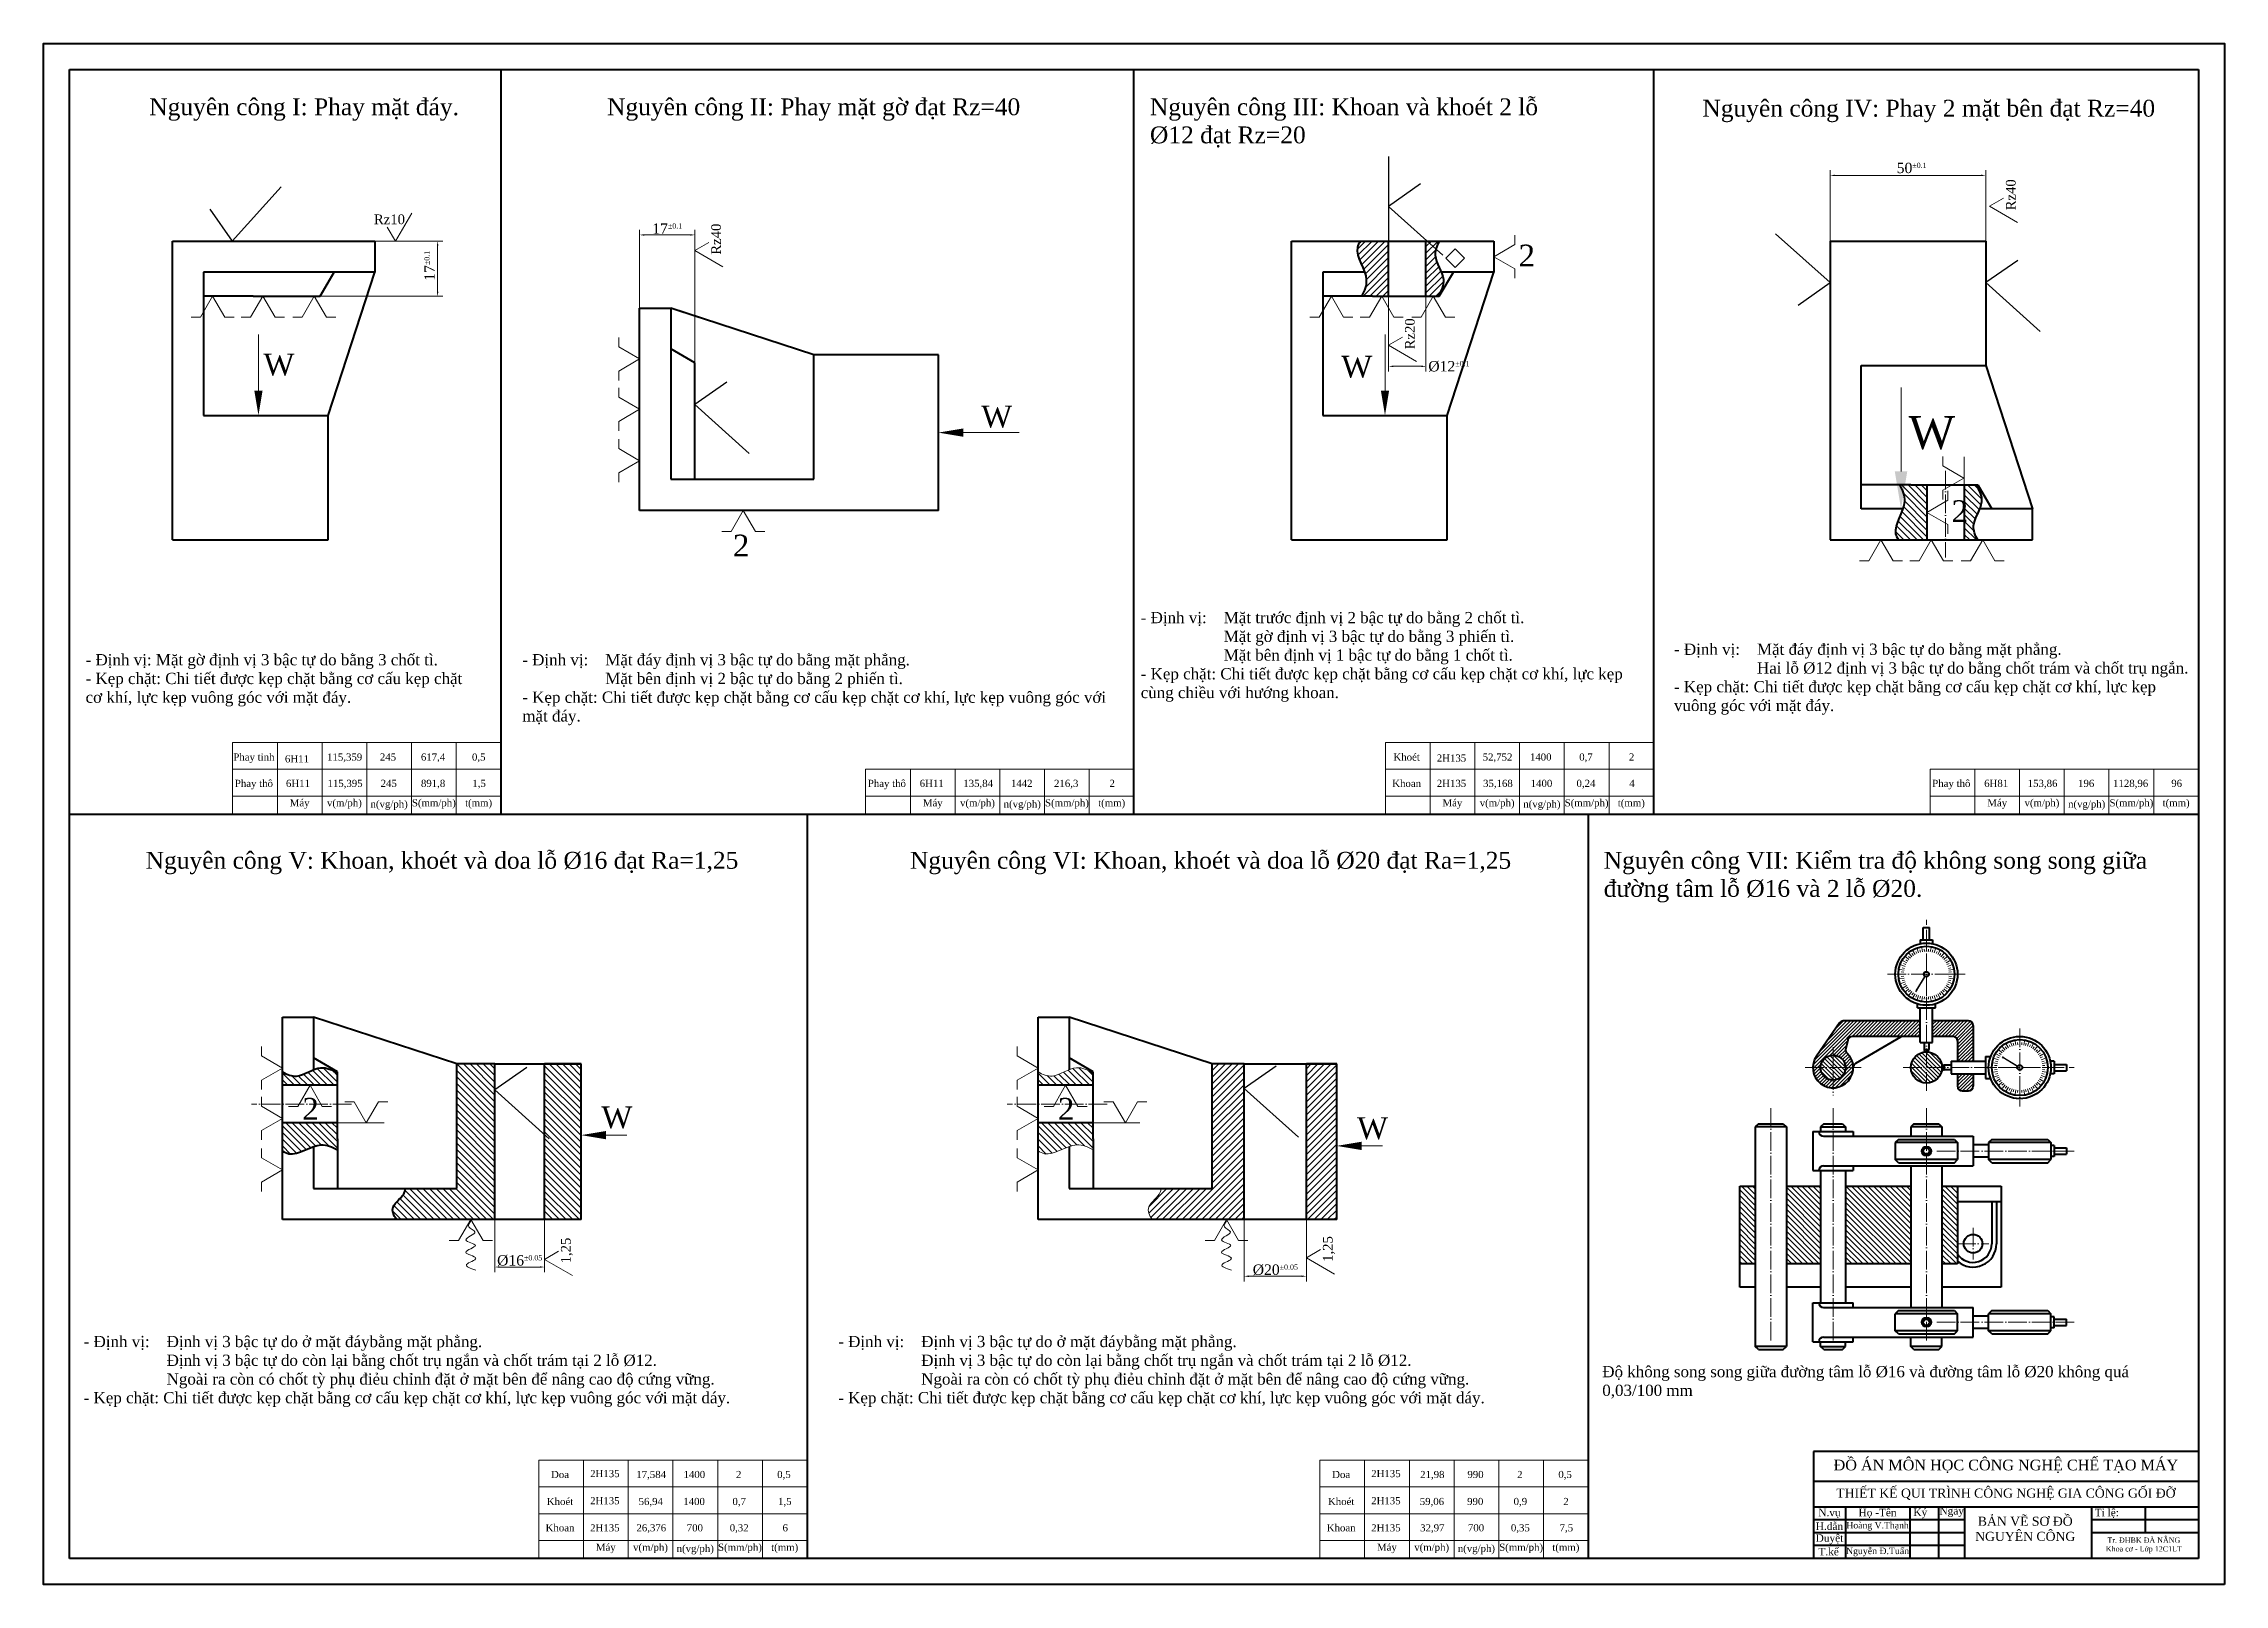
# Model space of a CAD drawing. Extents: x 3371 to 5758, y -2048 to -107.
# Drawn here: x 3371 to 5053, y -1325 to -137 of the extents above; entities that cross this region are included whole.
import ezdxf

# ---------------------------------------------------------------- set-up
doc = ezdxf.new("R2010")
doc.units = 0
doc.header["$LTSCALE"] = 0.3
doc.header["$MEASUREMENT"] = 0
doc.linetypes.add('ACAD_ISO04W100', pattern=[30.5, 24, -3, 0.5, -3])
doc.layers.get('0').update_dxf_attribs({"color": 1, "linetype": 'CONTINUOUS', "lineweight": 50})
doc.layers.get('DEFPOINTS').update_dxf_attribs({"linetype": 'CONTINUOUS'})
for name, color, linetype, lineweight in [('DTAM', 5, 'ACAD_ISO04W100', 20), ('DUONGGIONG', 4, 'CONTINUOUS', 20), ('NETMANH', 3, 'CONTINUOUS', 20)]:
    doc.layers.add(name, color=color, linetype=linetype, lineweight=lineweight)
doc.styles.get("Standard").update_dxf_attribs({"font": 'times.ttf'})
doc.styles.add('style2', font='', dxfattribs={"height": 3.5})
doc.styles.add('TH', font='', dxfattribs={"height": 250})
doc.styles.get('style2').set_extended_font_data('VNswitzerland')
doc.styles.get('TH').set_extended_font_data('VNtimes new roman')
doc.dimstyles.new('100', dxfattribs={"dimtxt": 8, "dimasz": 3.6, "dimexe": 0.18, "dimexo": 0.0625, "dimgap": 0.8, "dimtad": 1, "dimdec": 4, "dimzin": 0, "dimdsep": 46, "dimtxsty": 'Standard', "dimcen": 0.09, "dimclrd": 3, "dimclre": 3, "dimclrt": 86, "dimadec": 0, "dimazin": 0, "dimtfac": 1, "dimtdec": 4, "dimtofl": 0, "dimtmove": 2, "dimatfit": 3, "dimfxl": 1, "dimtfillclr": 3, "dimtolj": 1, "dimtzin": 0, "dimlwd": 20, "dimlwe": 20, "dimarcsym": 0})

msp = doc.modelspace()

# ---------------------------------------------------------------- texts
at = {"color": 1, "linetype": 'Continuous', "width": 297, "attachment_point": 5}
for s, insert, char_height in [('{\\fTimes New Roman|b0|i0|c0|p18;ĐỒ ÁN MÔN HỌC CÔNG NGHỆ CHẾ TẠO MÁY}', (4884.1, -1233.7), 8.25), ('THIẾT KẾ QUI TRÌNH CÔNG NGHỆ GIA CÔNG GỐI ĐỠ', (4884.1, -1255.2), 7)]:
    msp.add_mtext(s, dxfattribs=dict(at, insert=insert, char_height=char_height))
at = {"color": 1, "linetype": 'Continuous', "style": 'style2'}
for s, insert, char_height, width, attachment_point in [('{\\fTimes New Roman|b0|i0|c0|p18;H.dẫn}', (4748, -1279.9), 5.775, 24.75, 5), ('{\\fTimes New Roman|b0|i0|c0|p18;N.vụ}', (4748, -1270), 5.775, 24.75, 5), ('{\\fTimes New Roman|b0|i0|c0|p18;Hoàng V.Thạnh}', (4785.1, -1279.9), 4.95, 49.5, 5), ('{\\fTimes New Roman|b0|i0|c0|p18;Họ -Tên}', (4785.1, -1270), 5.775, 49.5, 5), ('{\\fTimes New Roman|b0|i0|c0|p18;Ký}', (4818.1, -1270), 5.775, 16.5, 5), ('{\\fTimes New Roman|b0|i0|c0|p18;Ngày}', (4842.3, -1268.9), 5.775, 19.8, 5), ('{\\fTimes New Roman|b0|i0|c0|p18;BẢN VẼ SƠ ĐỒ NGUYÊN CÔNG}', (4899, -1281.9), 7, 82.5, 5), ('{\\fTimes New Roman|b0|i0|c0|p18;Tỉ lệ:}', (4952.6, -1270), 5.775, 41.25, 4), ('{\\fTimes New Roman|b0|i0|c0|p18;Duyệt}', (4748, -1289.9), 5.775, 24.75, 5), ('{\\fTimes New Roman|b0|i0|c0|p18;Tr. ĐHBK ĐÀ NẴNG\\PKhoa cơ - Lớp 12C1LT}', (4990.5, -1294.6), 4.043, 57.75, 5), ('{\\fTimes New Roman|b0|i0|c0|p18;T.kế}', (4747.4, -1299.5), 5.775, 24.75, 5), ('{\\fTimes New Roman|b0|i0|c0|p18;Nguyễn Đ.Tuấn}', (4785.1, -1299.7), 5, 49.5, 5)]:
    msp.add_mtext(s, dxfattribs=dict(at, insert=insert, char_height=char_height, width=width, attachment_point=attachment_point))
at = {"layer": 'DUONGGIONG', "color": 0, "style": 'TH'}
for s, insert, char_height, width, attachment_point in [('\\pi49.00644;{\\fTimes New Roman|b0|i0|c0|p18;Nguyên công I: Phay mặt đáy.}', (3403.1, -178.9), 13, 330.148, 1), ('\\pi71.91243;{\\fTimes New Roman|b0|i0|c0|p18;Nguyên công II: Phay mặt gờ đạt Rz=40}', (3733.3, -178.9), 13, 454.653, 1), ('{\\fTimes New Roman|b0|i0|c0|p18;Nguyên công III: Khoan và khoét 2 lỗ %%C12 đạt Rz=20}', (4223.9, -178.9), 13, 330.148, 1), ('\\pi24.12252;{\\fTimes New Roman|b0|i0|c0|p18;Nguyên công IV: Phay 2 mặt bên đạt Rz=40}', (4625.9, -180), 13, 388.907, 1), ('\\pt24.93,31.17,37.4;{\\fTimes New Roman|b0|i0|c163|p18;\\H1.083x;- Định vị\\fTimes New Roman|b0|i0|c0|p18;:^I\\fTimes New Roman|b0|i0|c163|p18;Mặt trước định vị \\fTimes New Roman|b0|i0|c0|p18;2 bậc tự do bằng 2 chốt tì.\\P\\fTimes New Roman|b0|i0|c238|p18;^I^I^I^IMặt gờ định vị 3 bậc tự do bằng \\fTimes New Roman|b0|i0|c0|p18;3 phiến tì.\\P\\fTimes New Roman|b0|i0|c163|p18;^I^I^I^IMặt bên định vị \\fTimes New Roman|b0|i0|c0|p18;1 bậc tự do bằng 1 chốt tì.\\P\\ptz;\\fTimes New Roman|b0|i0|c163|p18;- Kẹp chặt: Chi tiết được kẹp chặt bằng cơ cấu kẹp chặt cơ khí, lực kẹp cùng chiều với hướng khoan.}', (4216.8, -574.9), 8, 392.694, 1), ('\\pt24.93,31.17,37.4;{\\fTimes New Roman|b0|i0|c163|p18;\\H1.083x;- Định vị\\fTimes New Roman|b0|i0|c0|p18;:^I\\fTimes New Roman|b0|i0|c238|p18;Mặt đáy định vị 3 bậc tự do bằng \\fTimes New Roman|b0|i0|c0|p18;mặt phẳng.\\P^I^I^I^IHai lỗ %%C12 định vị 3 bậc tự do bằng chốt trám và chốt trụ ngắn.\\P\\ptz;\\fTimes New Roman|b0|i0|c163|p18;- Kẹp chặt: Chi tiết được kẹp chặt bằng cơ cấu kẹp chặt cơ khí, lực kẹp \\fTimes New Roman|b0|i0|c238|p18;vuông góc với mặt đáy\\fTimes New Roman|b0|i0|c0|p18;.}', (4628.1, -599.3), 8, 392.694, 1), ('\\pt24.93,31.17,37.4;{\\fTimes New Roman|b0|i0|c163|p18;\\H1.083x;- Định vị:\\fTimes New Roman|b0|i0|c0|p18; Mặt gờ\\fTimes New Roman|b0|i0|c238|p18; định vị 3 bậc tự do bằng 3 chốt t\\fTimes New Roman|b0|i0|c0|p18;ì.\\P\\ptz;\\fTimes New Roman|b0|i0|c163|p18;- Kẹp chặt: Chi tiết được kẹp chặt bằng cơ cấu kẹp chặt cơ khí, lực kẹp vuông góc với mặt đáy.}', (3403, -607.4), 8, 297.935, 1), ('\\pt24.93,31.17,37.4;{\\fTimes New Roman|b0|i0|c163|p18;\\H1.083x;- Định vị:\\fTimes New Roman|b0|i0|c0|p18;^IMặt \\fTimes New Roman|b0|i0|c238|p18;đáy định vị 3\\fTimes New Roman|b0|i0|c0|p18; bậc tự do bằng mặt phẳng.\\P\\fTimes New Roman|b0|i0|c163|p18;^I^I^I^IMặt bên định vị \\fTimes New Roman|b0|i0|c0|p18;2 bậc tự do bằng 2 phiến tì.\\P\\ptz;\\fTimes New Roman|b0|i0|c163|p18;- Kẹp chặt: Chi tiết được kẹp chặt bằng cơ cấu kẹp chặt cơ khí, lực kẹp vuông góc với \\fTimes New Roman|b0|i0|c238|p18;mặt đáy\\fTimes New Roman|b0|i0|c0|p18;.}', (3739.8, -607.4), 8, 460.419, 1), ('{\\fTimes New Roman|b0|i0|c0|p18;Phay tinh}', (3532.8, -684), 5.52, 34.5, 2), ('{\\fTimes New Roman|b0|i0|c0|p18;6H11}', (3566, -685.4), 5.52, 34.5, 2), ('{\\fTimes New Roman|b0|i0|c0|p18;115,359}', (3602.8, -684), 5.52, 34.5, 2), ('{\\fTimes New Roman|b0|i0|c0|p18;245}', (3636.2, -684), 5.52, 34.5, 2), ('{\\fTimes New Roman|b0|i0|c0|p18;617,4}', (3671, -684), 5.52, 34.5, 2), ('{\\fTimes New Roman|b0|i0|c0|p18;0,5}', (3706.2, -684), 5.52, 34.5, 2), ('{\\fTimes New Roman|b0|i0|c0|p18;Khoét}', (4421.9, -684), 5.52, 34.5, 2), ('{\\fTimes New Roman|b0|i0|c0|p18;2H135}', (4456.5, -684.8), 5.52, 34.5, 2), ('{\\fTimes New Roman|b0|i0|c0|p18;52,752}', (4492, -684), 5.52, 34.5, 2), ('{\\fTimes New Roman|b0|i0|c0|p18;1400}', (4525.3, -684), 5.52, 34.5, 2), ('{\\fTimes New Roman|b0|i0|c0|p18;0,7}', (4560.2, -684), 5.52, 34.5, 2), ('{\\fTimes New Roman|b0|i0|c0|p18;2}', (4595.4, -684), 5.52, 34.5, 2), ('{\\fTimes New Roman|b0|i0|c0|p18;Phay thô}', (3532.8, -704.3), 5.52, 34.5, 2), ('{\\fTimes New Roman|b0|i0|c0|p18;6H11}', (3566.8, -704.3), 5.52, 34.5, 2), ('{\\fTimes New Roman|b0|i0|c0|p18;115,395}', (3603.1, -704.3), 5.52, 34.5, 2), ('{\\fTimes New Roman|b0|i0|c0|p18;245}', (3636.8, -704.3), 5.52, 34.5, 2), ('{\\fTimes New Roman|b0|i0|c0|p18;891,8}', (3671, -704.3), 5.52, 34.5, 2), ('{\\fTimes New Roman|b0|i0|c0|p18;1,5}', (3706.5, -704.3), 5.52, 34.5, 2), ('{\\fTimes New Roman|b0|i0|c0|p18;Phay thô}', (4021, -704.3), 5.52, 34.5, 2), ('{\\fTimes New Roman|b0|i0|c0|p18;6H11}', (4055.6, -704.3), 5.52, 34.5, 2), ('{\\fTimes New Roman|b0|i0|c0|p18;135,84}', (4091.4, -704.3), 5.52, 34.5, 2), ('{\\fTimes New Roman|b0|i0|c0|p18;1442}', (4125, -704.3), 5.52, 34.5, 2), ('{\\fTimes New Roman|b0|i0|c0|p18;216,3}', (4159.3, -704.3), 5.52, 34.5, 2), ('{\\fTimes New Roman|b0|i0|c0|p18;2}', (4194.8, -704.3), 5.52, 34.5, 2), ('{\\fTimes New Roman|b0|i0|c0|p18;Khoan}', (4421.9, -704.3), 5.52, 34.5, 2), ('{\\fTimes New Roman|b0|i0|c0|p18;2H135}', (4456.5, -704.3), 5.52, 34.5, 2), ('{\\fTimes New Roman|b0|i0|c0|p18;35,168}', (4492.3, -704.3), 5.52, 34.5, 2), ('{\\fTimes New Roman|b0|i0|c0|p18;1400}', (4525.9, -704.3), 5.52, 34.5, 2), ('{\\fTimes New Roman|b0|i0|c0|p18;0,24}', (4560.2, -704.3), 5.52, 34.5, 2), ('{\\fTimes New Roman|b0|i0|c0|p18;4}', (4595.7, -704.3), 5.52, 34.5, 2), ('{\\fTimes New Roman|b0|i0|c0|p18;Phay thô}', (4842, -704.3), 5.52, 34.5, 2), ('{\\fTimes New Roman|b0|i0|c0|p18;6H81}', (4876.6, -704.3), 5.52, 34.5, 2), ('{\\fTimes New Roman|b0|i0|c0|p18;153,86}', (4912.4, -704.3), 5.52, 34.5, 2), ('{\\fTimes New Roman|b0|i0|c0|p18;196}', (4946, -704.3), 5.52, 34.5, 2), ('{\\fTimes New Roman|b0|i0|c0|p18;1128,96}', (4980.3, -704.3), 5.52, 34.5, 2), ('{\\fTimes New Roman|b0|i0|c0|p18;96}', (5015.8, -704.3), 5.52, 34.5, 2), ('{\\fTimes New Roman|b0|i0|c0|p18;Máy}', (3568.1, -719.3), 5.52, 34.5, 2), ('{\\fTimes New Roman|b0|i0|c0|p18;v(m/ph)}', (3602.6, -719.3), 5.52, 34.5, 2), ('{\\fTimes New Roman|b0|i0|c0|p18;n(vg/ph)}', (3637.1, -720.2), 5.52, 34.5, 2), ('{\\fTimes New Roman|b0|i0|c0|p18;S(mm/ph)}', (3671.6, -719.3), 5.52, 34.5, 2), ('{\\fTimes New Roman|b0|i0|c0|p18;t(mm)}', (3706.1, -719.3), 5.52, 34.5, 2), ('{\\fTimes New Roman|b0|i0|c0|p18;Máy}', (4056.4, -719.3), 5.52, 34.5, 2), ('{\\fTimes New Roman|b0|i0|c0|p18;v(m/ph)}', (4090.9, -719.3), 5.52, 34.5, 2), ('{\\fTimes New Roman|b0|i0|c0|p18;n(vg/ph)}', (4125.4, -720.2), 5.52, 34.5, 2), ('{\\fTimes New Roman|b0|i0|c0|p18;S(mm/ph)}', (4159.9, -719.3), 5.52, 34.5, 2), ('{\\fTimes New Roman|b0|i0|c0|p18;t(mm)}', (4194.4, -719.3), 5.52, 34.5, 2), ('{\\fTimes New Roman|b0|i0|c0|p18;Máy}', (4457.2, -719.3), 5.52, 34.5, 2), ('{\\fTimes New Roman|b0|i0|c0|p18;v(m/ph)}', (4491.7, -719.3), 5.52, 34.5, 2), ('{\\fTimes New Roman|b0|i0|c0|p18;n(vg/ph)}', (4526.2, -720.2), 5.52, 34.5, 2), ('{\\fTimes New Roman|b0|i0|c0|p18;S(mm/ph)}', (4560.7, -719.3), 5.52, 34.5, 2), ('{\\fTimes New Roman|b0|i0|c0|p18;t(mm)}', (4595.2, -719.3), 5.52, 34.5, 2), ('{\\fTimes New Roman|b0|i0|c0|p18;Máy}', (4877.4, -719.3), 5.52, 34.5, 2), ('{\\fTimes New Roman|b0|i0|c0|p18;v(m/ph)}', (4911.9, -719.3), 5.52, 34.5, 2), ('{\\fTimes New Roman|b0|i0|c0|p18;n(vg/ph)}', (4946.4, -720.2), 5.52, 34.5, 2), ('{\\fTimes New Roman|b0|i0|c0|p18;S(mm/ph)}', (4980.9, -719.3), 5.52, 34.5, 2), ('{\\fTimes New Roman|b0|i0|c0|p18;t(mm)}', (5015.4, -719.3), 5.52, 34.5, 2), ('\\pi36.79668;{\\fTimes New Roman|b0|i0|c0|p18;Nguyên công V: Khoan, khoét và doa lỗ Ø16 đạt Ra=1,25}', (3412.5, -759.9), 13, 519.23, 1), ('\\pi55.94126;{\\fTimes New Roman|b0|i0|c0|p18;Nguyên công VI: Khoan, khoét và doa lỗ Ø20 đạt Ra=1,25}', (3982.9, -759.9), 13, 563.911, 1), ('{\\fTimes New Roman|b0|i0|c0|p18;Nguyên công VII: Kiểm tra độ không song song giữa đường tâm lỗ %%C16 và 2 lỗ %%C20.}', (4573.9, -759.9), 13, 458.746, 1), ('\\pt24.93,31.17,37.4;{\\fTimes New Roman|b0|i0|c163|p18;\\H1.083x;- Định vị:\\fTimes New Roman|b0|i0|c0|p18;^I\\fTimes New Roman|b0|i0|c238|p18;Đ\\fTimes New Roman|b0|i0|c0|p18;ịnh vị 3 bậc tự do \\fTimes New Roman|b0|i0|c238|p18;ở mặt đáy\\fTimes New Roman|b0|i0|c0|p18;bằng mặt phẳng.\\P^I^I^I^I\\fTimes New Roman|b0|i0|c238|p18;Định vị 3 bậc tự do c\\fTimes New Roman|b0|i0|c0|p18;òn lại bằng chốt trụ ngắn và chốt trám tại 2 lỗ Ø12.\\P^I^I^I^INgoài ra còn có chốt tỳ phụ \\fTimes New Roman|b0|i0|c163|p18;điẻu chỉnh đặt ở mặt bên để nâng cao độ cứn\\fTimes New Roman|b0|i0|c0|p18;g vững.\\P\\ptz;\\fTimes New Roman|b0|i0|c163|p18;- Kẹp chặt: Chi tiết được kẹp chặt bằng cơ cấu kẹp chặt cơ khí, \\fTimes New Roman|b0|i0|c0|p18;lực kẹp vuông góc với mặt dáy.}', (3401.5, -1133.1), 8, 557.994, 1), ('\\pt24.93,31.17,37.4;{\\fTimes New Roman|b0|i0|c163|p18;\\H1.083x;- Định vị:\\fTimes New Roman|b0|i0|c0|p18;^I\\fTimes New Roman|b0|i0|c238|p18;Đ\\fTimes New Roman|b0|i0|c0|p18;ịnh vị 3 bậc tự do \\fTimes New Roman|b0|i0|c238|p18;ở mặt đáy\\fTimes New Roman|b0|i0|c0|p18;bằng mặt phẳng.\\P^I^I^I^I\\fTimes New Roman|b0|i0|c238|p18;Định vị 3 bậc tự do c\\fTimes New Roman|b0|i0|c0|p18;òn lại bằng chốt trụ ngắn và chốt trám tại 2 lỗ Ø12.\\P^I^I^I^INgoài ra còn có chốt tỳ phụ \\fTimes New Roman|b0|i0|c163|p18;điẻu chỉnh đặt ở mặt bên để nâng cao độ cứn\\fTimes New Roman|b0|i0|c0|p18;g vững.\\P\\ptz;\\fTimes New Roman|b0|i0|c163|p18;- Kẹp chặt: Chi tiết được kẹp chặt bằng cơ cấu kẹp chặt cơ khí, \\fTimes New Roman|b0|i0|c0|p18;lực kẹp vuông góc với mặt dáy.}', (3983.5, -1133.1), 8, 557.994, 1), ('{\\fTimes New Roman|b0|i0|c0|p18;\\H1.083x;Độ không song song giữa đường tâm lỗ %%C16 và đường tâm lỗ %%C20 không quá 0,03/100 mm}', (4572.8, -1156.3), 8, 440.193, 1), ('{\\fTimes New Roman|b0|i0|c0|p18;Doa}', (3768.9, -1237.2), 5.52, 34.5, 2), ('{\\fTimes New Roman|b0|i0|c0|p18;2H135}', (3803.5, -1236.5), 5.52, 34.5, 2), ('{\\fTimes New Roman|b0|i0|c0|p18;17,584}', (3839.2, -1237.2), 5.52, 34.5, 2), ('{\\fTimes New Roman|b0|i0|c0|p18;1400}', (3872.5, -1237.2), 5.52, 34.5, 2), ('{\\fTimes New Roman|b0|i0|c0|p18;2}', (3906.7, -1237.2), 5.52, 34.5, 2), ('{\\fTimes New Roman|b0|i0|c0|p18;0,5}', (3941.6, -1237.2), 5.52, 34.5, 2), ('{\\fTimes New Roman|b0|i0|c0|p18;Doa}', (4371.4, -1237.2), 5.52, 34.5, 2), ('{\\fTimes New Roman|b0|i0|c0|p18;2H135}', (4405.9, -1236.5), 5.52, 34.5, 2), ('{\\fTimes New Roman|b0|i0|c0|p18;21,98}', (4441.7, -1237.2), 5.52, 34.5, 2), ('{\\fTimes New Roman|b0|i0|c0|p18;990}', (4475, -1237.2), 5.52, 34.5, 2), ('{\\fTimes New Roman|b0|i0|c0|p18;2}', (4509.2, -1237.2), 5.52, 34.5, 2), ('{\\fTimes New Roman|b0|i0|c0|p18;0,5}', (4544.1, -1237.2), 5.52, 34.5, 2), ('{\\fTimes New Roman|b0|i0|c0|p18;Khoét}', (3768.9, -1258), 5.52, 34.5, 2), ('{\\fTimes New Roman|b0|i0|c0|p18;2H135}', (3803.5, -1257.4), 5.52, 34.5, 2), ('{\\fTimes New Roman|b0|i0|c0|p18;56,94}', (3838.9, -1258), 5.52, 34.5, 2), ('{\\fTimes New Roman|b0|i0|c0|p18;1400}', (3872.3, -1258), 5.52, 34.5, 2), ('{\\fTimes New Roman|b0|i0|c0|p18;0,7}', (3907.1, -1258), 5.52, 34.5, 2), ('{\\fTimes New Roman|b0|i0|c0|p18;1,5}', (3942.3, -1258), 5.52, 34.5, 2), ('{\\fTimes New Roman|b0|i0|c0|p18;Khoét}', (4371.4, -1258), 5.52, 34.5, 2), ('{\\fTimes New Roman|b0|i0|c0|p18;2H135}', (4405.9, -1257.4), 5.52, 34.5, 2), ('{\\fTimes New Roman|b0|i0|c0|p18;59,06}', (4441.4, -1258), 5.52, 34.5, 2), ('{\\fTimes New Roman|b0|i0|c0|p18;990}', (4474.8, -1258), 5.52, 34.5, 2), ('{\\fTimes New Roman|b0|i0|c0|p18;0,9}', (4509.6, -1258), 5.52, 34.5, 2), ('{\\fTimes New Roman|b0|i0|c0|p18;2}', (4544.8, -1258), 5.52, 34.5, 2), ('{\\fTimes New Roman|b0|i0|c0|p18;Khoan}', (3768.9, -1278.3), 5.52, 34.5, 2), ('{\\fTimes New Roman|b0|i0|c0|p18;2H135}', (3803.5, -1278.3), 5.52, 34.5, 2), ('{\\fTimes New Roman|b0|i0|c0|p18;26,376}', (3839.3, -1278.3), 5.52, 34.5, 2), ('{\\fTimes New Roman|b0|i0|c0|p18;700}', (3872.9, -1278.3), 5.52, 34.5, 2), ('{\\fTimes New Roman|b0|i0|c0|p18;0,32}', (3907.1, -1278.3), 5.52, 34.5, 2), ('{\\fTimes New Roman|b0|i0|c0|p18;6}', (3942.6, -1278.3), 5.52, 34.5, 2), ('{\\fTimes New Roman|b0|i0|c0|p18;Khoan}', (4371.4, -1278.3), 5.52, 34.5, 2), ('{\\fTimes New Roman|b0|i0|c0|p18;2H135}', (4405.9, -1278.3), 5.52, 34.5, 2), ('{\\fTimes New Roman|b0|i0|c0|p18;32,97}', (4441.7, -1278.3), 5.52, 34.5, 2), ('{\\fTimes New Roman|b0|i0|c0|p18;700}', (4475.4, -1278.3), 5.52, 34.5, 2), ('{\\fTimes New Roman|b0|i0|c0|p18;0,35}', (4509.6, -1278.3), 5.52, 34.5, 2), ('{\\fTimes New Roman|b0|i0|c0|p18;Máy}', (3804.2, -1293.3), 5.52, 34.5, 2), ('{\\fTimes New Roman|b0|i0|c0|p18;v(m/ph)}', (3838.7, -1293.3), 5.52, 34.5, 2), ('{\\fTimes New Roman|b0|i0|c0|p18;n(vg/ph)}', (3873.2, -1294.2), 5.52, 34.5, 2), ('{\\fTimes New Roman|b0|i0|c0|p18;S(mm/ph)}', (3907.7, -1293.3), 5.52, 34.5, 2), ('{\\fTimes New Roman|b0|i0|c0|p18;t(mm)}', (3942.2, -1293.3), 5.52, 34.5, 2), ('{\\fTimes New Roman|b0|i0|c0|p18;Máy}', (4406.7, -1293.3), 5.52, 34.5, 2), ('{\\fTimes New Roman|b0|i0|c0|p18;v(m/ph)}', (4441.2, -1293.3), 5.52, 34.5, 2), ('{\\fTimes New Roman|b0|i0|c0|p18;n(vg/ph)}', (4475.7, -1294.2), 5.52, 34.5, 2), ('{\\fTimes New Roman|b0|i0|c0|p18;S(mm/ph)}', (4510.2, -1293.3), 5.52, 34.5, 2), ('{\\fTimes New Roman|b0|i0|c0|p18;t(mm)}', (4544.7, -1293.3), 5.52, 34.5, 2), ('{\\fTimes New Roman|b0|i0|c0|p18;7,5}', (4545.1, -1278.3), 5.52, 34.5, 2)]:
    msp.add_mtext(s, dxfattribs=dict(at, insert=insert, char_height=char_height, width=width, attachment_point=attachment_point))
at = {"layer": 'DUONGGIONG', "color": 86, "char_height": 2.5, "attachment_point": 5}
for s, insert in [('\\A2;{\\H3.2x;50\\H0.5x;±0.1}', (4811.4, -232.6)), ('\\A2;{\\H3.2x;17\\H0.5x;±0.1}', (3851.6, -279.3))]:
    msp.add_mtext(s, dxfattribs=dict(at, insert=insert))
at = {"layer": 'DUONGGIONG', "color": 86, "insert": (3668.3, -308), "char_height": 2.5, "attachment_point": 5, "rotation": 90}
msp.add_mtext('\\A2;{\\H3.2x;17\\H0.5x;±0.1}', dxfattribs=at)
at = {"layer": 'DUONGGIONG', "color": 86, "linetype": 'Continuous', "attachment_point": 5}
for s, insert, char_height in [('\\A2;{\\fTimes New Roman|b0|i0|c0|p18;2}', (4514.6, -300.1), 16.8), ('\\A2;{\\fTimes New Roman|b0|i0|c0|p18;W}', (3552.1, -384.3), 16.8), ('\\A2;{\\fTimes New Roman|b0|i0|c0|p18;W}', (4383.4, -386), 16.8), ('\\A2;{\\fTimes New Roman|b0|i0|c0|p18;W}', (4105.7, -424.4), 16.8), ('\\A2;{\\fTimes New Roman|b0|i0|c0|p18;W}', (4826.9, -436.8), 25.2), ('\\A2;{\\fTimes New Roman|b0|i0|c0|p18;2}', (4848.6, -497.2), 16.8), ('\\A2;{\\fTimes New Roman|b0|i0|c0|p18;2}', (3908.6, -523.7), 16.8), ('\\A2;{\\fTimes New Roman|b0|i0|c0|p18;2}', (3576.5, -958), 16.8), ('\\A2;{\\fTimes New Roman|b0|i0|c0|p18;W}', (3812.8, -964.8), 16.8), ('\\A2;{\\fTimes New Roman|b0|i0|c0|p18;2}', (4159.3, -958), 16.8), ('\\A2;{\\fTimes New Roman|b0|i0|c0|p18;W}', (4395.6, -973.1), 16.8)]:
    msp.add_mtext(s, dxfattribs=dict(at, insert=insert, char_height=char_height))
at = {"layer": 'NETMANH', "char_height": 7.5, "width": 24.712, "attachment_point": 1, "rotation": 90, "style": 'TH'}
for s, insert in [('{\\fTimes New Roman|b0|i0|c0|p18;Rz40}', (4884.1, -265.2)), ('{\\fTimes New Roman|b0|i0|c0|p18;Rz40}', (3885.5, -299.4)), ('{\\fTimes New Roman|b0|i0|c0|p18;Rz20}', (4420.6, -372.4)), ('{\\fTimes New Roman|b0|i0|c0|p18;1,25}', (3769.6, -1077.2)), ('{\\fTimes New Roman|b0|i0|c0|p18;1,25}', (4357.3, -1076))]:
    msp.add_mtext(s, dxfattribs=dict(at, insert=insert))
at = {"layer": 'NETMANH', "insert": (3625.4, -268.4), "char_height": 7.5, "width": 24.712, "attachment_point": 1, "style": 'TH'}
msp.add_mtext('{\\fTimes New Roman|b0|i0|c0|p18;Rz10}', dxfattribs=at)

# ---------------------------------------------------------------- blocks, each defined once
blk = doc.blocks.new('*D6')
at = {"layer": 'DEFPOINTS', "color": 0, "transparency": 16777216}
for p in [(4408, -331.5), (4436.8, -331.5), (4436.8, -385.5)]:
    blk.add_point(p, dxfattribs=at)
at = {"layer": 'DUONGGIONG', "color": 3, "lineweight": 20, "transparency": 16777216}
for p, q in [((4408, -331.6), (4408, -389.5)), ((4436.8, -331.6), (4436.8, -389.5)), ((4411.6, -385.5), (4433.2, -385.5))]:
    blk.add_line(p, q, dxfattribs=at)
at = {"layer": 'DUONGGIONG', "color": 3, "transparency": 16777216}
for points in [[(4411.6, -384.9), (4411.6, -386.1), (4408, -385.5)], [(4433.2, -384.9), (4433.2, -386.1), (4436.8, -385.5)]]:
    blk.add_solid(points, dxfattribs=at)
at = {"layer": 'DUONGGIONG', "color": 86, "transparency": 16777216, "insert": (4454.5, -385.6), "char_height": 2.5, "attachment_point": 5}
blk.add_mtext('\\A2;{\\H3.2x;%%C12\\H0.5x;±0.1}', dxfattribs=at)
blk = doc.blocks.new('*D7')
at = {"layer": 'DEFPOINTS', "color": 0, "transparency": 16777216}
for p in [(3718.6, -1043.4), (3757, -1043.4), (3757, -1080)]:
    blk.add_point(p, dxfattribs=at)
at = {"layer": 'DUONGGIONG', "color": 3, "lineweight": 20, "transparency": 16777216}
for p, q in [((3718.6, -1043.5), (3718.6, -1084)), ((3757, -1043.5), (3757, -1084)), ((3722.2, -1080), (3753.4, -1080))]:
    blk.add_line(p, q, dxfattribs=at)
at = {"layer": 'DUONGGIONG', "color": 3, "transparency": 16777216}
for points in [[(3722.2, -1079.4), (3722.2, -1080.6), (3718.6, -1080)], [(3753.4, -1079.4), (3753.4, -1080.6), (3757, -1080)]]:
    blk.add_solid(points, dxfattribs=at)
at = {"layer": 'DUONGGIONG', "color": 86, "transparency": 16777216, "insert": (3737.8, -1075), "char_height": 2.5, "attachment_point": 5}
blk.add_mtext('\\A2;{\\H3.2x;%%C16\\H0.5x;±0.05}', dxfattribs=at)
blk = doc.blocks.new('*D8')
at = {"layer": 'DEFPOINTS', "color": 0, "transparency": 16777216}
for p in [(4296.6, -1043.4), (4344.6, -1043.4), (4344.6, -1087.1)]:
    blk.add_point(p, dxfattribs=at)
at = {"layer": 'DUONGGIONG', "color": 3, "lineweight": 20, "transparency": 16777216}
for p, q in [((4296.6, -1043.5), (4296.6, -1091.1)), ((4344.6, -1043.5), (4344.6, -1091.1)), ((4300.2, -1087.1), (4341, -1087.1))]:
    blk.add_line(p, q, dxfattribs=at)
at = {"layer": 'DUONGGIONG', "color": 3, "transparency": 16777216}
for points in [[(4300.2, -1086.5), (4300.2, -1087.7), (4296.6, -1087.1)], [(4341, -1086.5), (4341, -1087.7), (4344.6, -1087.1)]]:
    blk.add_solid(points, dxfattribs=at)
at = {"layer": 'DUONGGIONG', "color": 86, "transparency": 16777216, "insert": (4320.6, -1082.2), "char_height": 2.5, "attachment_point": 5}
blk.add_mtext('\\A2;{\\H3.2x;%%C20\\H0.5x;±0.05}', dxfattribs=at)

# ---------------------------------------------------------------- dimensions: what is measured, and where the dimension line sits
at = {"layer": 'DUONGGIONG', "color": 0}
dim = msp.add_linear_dim(base=(4436.8, -385.5), p1=(4408, -331.5), p2=(4436.8, -331.5), text='{\\H3.2x;%%C12\\H0.5x;±0.1}', dimstyle='100', override={"dimtxt": 2.5, "dimexe": 4, "dimdec": 0, "dimtol": 1, "dimtp": 0.1, "dimtm": 0.1, "dimtfac": 0.7, "dimtdec": 1, "dimtolj": 2}, dxfattribs=at)
dim.commit()
dim.dimension.update_dxf_attribs({"geometry": '*D6', "text_midpoint": (4454.5, -385.6), "dimtype": 160})
for base, p1, p2, text, picture, middle in [((3757, -1080), (3718.6, -1043.4), (3757, -1043.4), '{\\H3.2x;%%C16\\H0.5x;±0.05}', '*D7', (3737.8, -1075)), ((4344.6, -1087.1), (4296.6, -1043.4), (4344.6, -1043.4), '{\\H3.2x;%%C20\\H0.5x;±0.05}', '*D8', (4320.6, -1082.2))]:
    dim = msp.add_linear_dim(base=base, p1=p1, p2=p2, text=text, dimstyle='100', override={"dimtxt": 2.5, "dimexe": 4, "dimdec": 0, "dimtol": 1, "dimtp": 0.1, "dimtm": 0.1, "dimtfac": 0.7, "dimtdec": 1, "dimtolj": 2}, dxfattribs=at)
    dim.commit()
    dim.dimension.update_dxf_attribs({"geometry": picture, "text_midpoint": middle})

# ---------------------------------------------------------------- hatches: boundary and pattern name
at = {"layer": 'DTAM', "linetype": 'Continuous'}
h = msp.add_hatch(dxfattribs=at)
h.set_pattern_fill('ANSI31', color=256, scale=28.8, style=0)
h.set_pattern_definition([(45, (4688.5436, -2556.496), (-2.5455844, 2.5455844), [])])
edge = h.paths.add_edge_path()
edge.add_line((4408, -289), (4386.2, -289))
edge.add_spline(control_points=[(4386.2, -289), (4385.1, -290.6), (4380.7, -299.4), (4394.4, -315.2), (4389.3, -327.4), (4387, -331.5)], knot_values=[3.951268, 3.951268, 3.951268, 3.951268, 6.376839, 17.193124, 22.7607, 22.7607, 22.7607, 22.7607], degree=3, periodic=0)
edge.add_line((4387, -331.5), (4395.5, -331.5))
edge.add_line((4395.5, -331.5), (4408, -331.5))
edge.add_line((4408, -331.5), (4408, -289))
edge = h.paths.add_edge_path()
edge.add_line((4436.8, -331.5), (4445.9, -331.5))
edge.add_spline(control_points=[(4445.9, -331.5), (4448.6, -327.3), (4453.5, -317), (4441.2, -302.3), (4445.1, -292.6), (4447.1, -289)], knot_values=[2.713488, 2.713488, 2.713488, 2.713488, 8.55739, 16.820127, 21.698376, 21.698376, 21.698376, 21.698376], degree=3, periodic=0)
edge.add_line((4447.1, -289), (4436.8, -289))
edge.add_line((4436.8, -289), (4436.8, -331.5))
h = msp.add_hatch(dxfattribs=at)
h.set_pattern_fill('ANSI31', color=256, scale=28.8, angle=180, style=0)
h.set_pattern_definition([(315, (5103.8186, 1748.0744), (-2.5455844, -2.5455844), [])])
edge = h.paths.add_edge_path()
edge.add_line((4823.2, -476.9), (4810.7, -476.9))
edge.add_line((4810.7, -476.9), (4802.3, -476.9))
edge.add_spline(control_points=[(4802.3, -476.9), (4804.5, -481), (4809.7, -493.3), (4796, -509.1), (4800.4, -517.9), (4801.5, -519.4)], knot_values=[3.951268, 3.951268, 3.951268, 3.951268, 9.518845, 20.33513, 22.7607, 22.7607, 22.7607, 22.7607], degree=3, periodic=0)
edge.add_line((4801.5, -519.4), (4823.2, -519.4))
edge.add_line((4823.2, -519.4), (4823.2, -476.9))
edge = h.paths.add_edge_path()
edge.add_line((4852, -519.4), (4862.4, -519.4))
edge.add_spline(control_points=[(4862.4, -519.4), (4860.4, -515.8), (4856.5, -506.1), (4868.8, -491.4), (4863.9, -481.1), (4861.1, -476.9)], knot_values=[2.713488, 2.713488, 2.713488, 2.713488, 7.591736, 15.854474, 21.698376, 21.698376, 21.698376, 21.698376], degree=3, periodic=0)
edge.add_line((4861.1, -476.9), (4852, -476.9))
edge.add_line((4852, -476.9), (4852, -519.4))
h = msp.add_hatch(dxfattribs=at)
h.set_pattern_fill('ANSI31', color=256, scale=28.8, angle=90, style=0)
h.set_pattern_definition([(135, (5822.3146, -688.105), (-2.5455844, -2.5455844), [])])
edge = h.paths.add_edge_path()
edge.add_line((3554.8, -968.7), (3554.8, -990.4))
edge.add_spline(control_points=[(3554.8, -990.4), (3556.4, -991.5), (3565.2, -996), (3581, -982.2), (3593.2, -987.4), (3597.3, -989.6)], knot_values=[3.951268, 3.951268, 3.951268, 3.951268, 6.376839, 17.193124, 22.7607, 22.7607, 22.7607, 22.7607], degree=3, periodic=0)
edge.add_line((3597.3, -989.6), (3597.3, -981.2))
edge.add_line((3597.3, -981.2), (3597.3, -968.7))
edge.add_line((3597.3, -968.7), (3554.8, -968.7))
edge = h.paths.add_edge_path()
edge.add_line((3597.3, -939.9), (3597.3, -930.8))
edge.add_spline(control_points=[(3597.3, -930.8), (3593.1, -928), (3582.8, -923.1), (3568.1, -935.4), (3558.4, -931.6), (3554.8, -929.5)], knot_values=[2.713488, 2.713488, 2.713488, 2.713488, 8.55739, 16.820127, 21.698376, 21.698376, 21.698376, 21.698376], degree=3, periodic=0)
edge.add_line((3554.8, -929.5), (3554.8, -939.9))
edge.add_line((3554.8, -939.9), (3597.3, -939.9))
h = msp.add_hatch(dxfattribs=at)
h.set_pattern_fill('ANSI31', color=256, scale=28.8, angle=90, style=0)
h.set_pattern_definition([(135, (3990.8855, -2716.6964), (-2.5455844, -2.5455844), [])])
h.paths.add_polyline_path([(3757, -1043.4), (3785.2, -1043.4), (3785.2, -923.4), (3757, -923.4)])
edge = h.paths.add_edge_path()
edge.add_line((3718.6, -923.4), (3689.2, -923.4))
edge.add_line((3689.2, -923.4), (3689.2, -1019.4))
edge.add_line((3689.2, -1019.4), (3649.3, -1019.4))
edge.add_spline(control_points=[(3649.3, -1019.4), (3649.5, -1020.4), (3649.1, -1025.3), (3637.2, -1032.5), (3640.5, -1040.1), (3642.9, -1043.4)], knot_values=[18.132603, 18.132603, 18.132603, 18.132603, 19.661338, 25.6343, 30.261765, 30.261765, 30.261765, 30.261765], degree=3, periodic=0)
edge.add_line((3642.9, -1043.4), (3718.6, -1043.4))
edge.add_line((3718.6, -1043.4), (3718.6, -923.4))
h = msp.add_hatch(dxfattribs=at)
h.set_pattern_fill('ANSI31', color=256, scale=28.8, angle=90, style=0)
h.set_pattern_definition([(135, (6405.1207, -688.105), (-2.5455844, -2.5455844), [])])
edge = h.paths.add_edge_path()
edge.add_line((4137.6, -968.7), (4137.6, -990.4))
edge.add_spline(control_points=[(4137.6, -990.4), (4139.2, -991.5), (4148, -996), (4163.8, -982.2), (4176, -987.4), (4180.1, -989.6)], knot_values=[3.951268, 3.951268, 3.951268, 3.951268, 6.376839, 17.193124, 22.7607, 22.7607, 22.7607, 22.7607], degree=3, periodic=0)
edge.add_line((4180.1, -989.6), (4180.1, -981.2))
edge.add_line((4180.1, -981.2), (4180.1, -968.7))
edge.add_line((4180.1, -968.7), (4137.6, -968.7))
edge = h.paths.add_edge_path()
edge.add_line((4180.1, -939.9), (4180.1, -930.8))
edge.add_spline(control_points=[(4180.1, -930.8), (4175.9, -928), (4165.6, -923.1), (4150.9, -935.4), (4141.2, -931.6), (4137.6, -929.5)], knot_values=[2.713488, 2.713488, 2.713488, 2.713488, 8.55739, 16.820127, 21.698376, 21.698376, 21.698376, 21.698376], degree=3, periodic=0)
edge.add_line((4137.6, -929.5), (4137.6, -939.9))
edge.add_line((4137.6, -939.9), (4180.1, -939.9))
h = msp.add_hatch(dxfattribs=at)
h.set_pattern_fill('ANSI31', color=256, scale=28.8, angle=-90, style=0)
h.set_pattern_definition([(45, (3749.9917, -1750.843), (2.545584, -2.545584), [])])
h.paths.add_polyline_path([(4368, -923.4), (4368, -1043.4), (4357.5, -1043.4), (4357.4, -1043.3), (4357.4, -1043.4), (4344.6, -1043.4), (4344.6, -923.4)])
h.paths.add_polyline_path([(4296.6, -923.4), (4296.6, -1043.4), (4272, -1043.4), (4272, -923.4)])
edge = h.paths.add_edge_path()
edge.add_line((4272, -1019.4), (4272, -1043.4))
edge.add_line((4272, -1043.4), (4225.7, -1043.4))
edge.add_spline(control_points=[(4225.7, -1043.4), (4223.3, -1040.1), (4220, -1032.5), (4231.9, -1025.3), (4232.3, -1020.4), (4232.1, -1019.4)], knot_values=[18.132603, 18.132603, 18.132603, 18.132603, 22.760068, 28.733029, 30.261765, 30.261765, 30.261765, 30.261765], degree=3, periodic=0)
edge.add_line((4232.1, -1019.4), (4272, -1019.4))
at = {"layer": 'DUONGGIONG'}
h = msp.add_hatch(color=0, dxfattribs=at)
h.paths.add_polyline_path([(4815, -866.6, 0.003536), (4815.2, -866.7), (4821.8, -855.8, -0.026982), (4821.6, -855.7)])
h.paths.add_polyline_path([(4821.9, -855.9, -0.026982), (4821.8, -855.8), (4815.2, -866.7, 0.003536), (4815.3, -866.8)])
h.paths.add_polyline_path([(4815.2, -866.7, -0.003536), (4815, -866.6), (4814.7, -867.1), (4814.5, -867.9)])
h.paths.add_polyline_path([(4815, -866.6, -0.002627), (4814.9, -866.5), (4814.7, -867.1)])
h.paths.add_polyline_path([(4814.5, -867.9), (4815, -867.3), (4815.3, -866.8, -0.003536), (4815.2, -866.7)])
h.paths.add_polyline_path([(4815.5, -866.9, -0.002627), (4815.3, -866.8), (4815, -867.3)])
h = msp.add_hatch(dxfattribs=at)
h.set_pattern_fill('ANSI31', color=0, scale=15, style=0)
h.set_pattern_definition([(45, (2440.5682, 4e-06), (-1.3258252, 1.3258252), [])])
h.paths.add_polyline_path([(4762.1, -905, -0.349954), (4765.6, -902.2), (4818, -902.2), (4818, -890.2), (4758.6, -890.2, 0.245775), (4755.7, -891.7), (4750.8, -898.8), (4750.8, -916.6, -0.414214), (4760.4, -926.2, -1), (4741.2, -926.2, -0.414214), (4750.8, -916.6), (4750.8, -898.8), (4737.9, -917.3, 2.160776), (4761.6, -915, -0.262082), (4760.6, -911.6)])
h.paths.add_polyline_path([(4858.8, -893.8, 0.414214), (4855.2, -890.2), (4827.6, -890.2), (4827.6, -902.2), (4843.2, -902.2, -0.414214), (4846.8, -905.8), (4846.8, -921.4), (4858.8, -921.4)])
h.paths.add_polyline_path([(4858.8, -931), (4846.8, -931), (4846.8, -940.6, 0.414214), (4850.4, -944.2), (4855.2, -944.2, 0.414214), (4858.8, -940.6)])
h = msp.add_hatch(dxfattribs=at)
h.set_pattern_fill('ANSI31', color=0, scale=18, angle=90, style=0)
h.set_pattern_definition([(135, (5332.4075, -797.835), (-1.59099, -1.59099), [])])
h.paths.add_polyline_path([(4741.2, -926.2, 1), (4760.4, -926.2, 1)])
h.paths.add_polyline_path([(4810.8, -926.2, 0.414214), (4822.8, -938.2), (4822.8, -926.2)])
h.paths.add_polyline_path([(4822.8, -914.2, 0.414214), (4810.8, -926.2), (4822.8, -926.2)])
h.paths.add_polyline_path([(4822.8, -914.2), (4822.8, -926.2), (4834.8, -926.2, 0.414214)])
h.paths.add_polyline_path([(4822.8, -926.2), (4822.8, -938.2, 0.414214), (4834.8, -926.2)])
h = msp.add_hatch(color=0, dxfattribs=at)
h.paths.add_polyline_path([(4882.3, -918.4, 0.003536), (4882.2, -918.6), (4893.1, -925.2, -0.026982), (4893.2, -925)])
h.paths.add_polyline_path([(4893, -925.4, -0.026982), (4893.1, -925.2), (4882.2, -918.6, 0.003536), (4882.1, -918.8)])
h.paths.add_polyline_path([(4882.2, -918.6, -0.003536), (4882.3, -918.4), (4881.8, -918.1), (4881.1, -917.9)])
h.paths.add_polyline_path([(4882.3, -918.4, -0.002627), (4882.4, -918.3), (4881.8, -918.1)])
h.paths.add_polyline_path([(4881.1, -917.9), (4881.6, -918.5), (4882.1, -918.8, -0.003536), (4882.2, -918.6)])
h.paths.add_polyline_path([(4882, -918.9, -0.002627), (4882.1, -918.8), (4881.6, -918.5)])
h = msp.add_hatch(dxfattribs=at)
h.set_pattern_fill('ANSI31', color=0, scale=24, angle=90, style=0)
h.set_pattern_definition([(135, (2012.5676, 71.658), (-2.1213203, -2.1213203), [])])
h.paths.add_polyline_path([(4678.8, -1077.6), (4690.8, -1077.6), (4690.8, -1017.6), (4678.8, -1017.6)])
h.paths.add_polyline_path([(4714.8, -1077.6), (4741.2, -1077.6), (4741.2, -1017.6), (4714.8, -1017.6)])
h.paths.add_polyline_path([(4810.8, -1017.6), (4760.4, -1017.6), (4760.4, -1077.6), (4810.8, -1077.6)])
h.paths.add_polyline_path([(4846.8, -1017.6), (4834.8, -1017.6), (4834.8, -1077.6), (4846.8, -1077.6)])

# ---------------------------------------------------------------- linework, layer by layer
at = {"color": 1}
for p, q in [((3390.6, -1304.7), (3390.6, -156.7)), ((3390.6, -156.7), (5032.6, -156.7)), ((3723.4, -730.7), (3723.4, -156.7)), ((4211.6, -730.7), (4211.6, -156.7)), ((4612.5, -730.7), (4612.5, -156.7)), ((5032.6, -156.7), (5032.6, -1304.7)), ((3390.6, -730.7), (5032.6, -730.7)), ((3959.5, -730.7), (3959.5, -1304.7)), ((4562, -730.7), (4562, -1304.7)), ((4735.6, -1222.2), (4735.6, -1304.7)), ((5032.6, -1222.2), (4735.6, -1222.2)), ((5032.6, -1245.3), (4735.6, -1245.3)), ((5032.6, -1265.1), (4735.6, -1265.1)), ((4852.2, -1275), (4735.6, -1275)), ((4760.4, -1265.1), (4760.4, -1304.7)), ((4809.9, -1265.1), (4809.9, -1304.7)), ((4832.1, -1265.1), (4832.1, -1304.7)), ((4852.2, -1265.1), (4852.2, -1304.7)), ((4950.1, -1265.1), (4950.1, -1304.7)), ((5032.6, -1275), (4950.1, -1275)), ((4991.4, -1265.1), (4991.4, -1284.9)), ((4852.2, -1284.9), (4735.6, -1284.9)), ((4852.2, -1284.9), (4735.6, -1284.9)), ((4852.2, -1294.8), (4735.6, -1294.8)), ((5032.6, -1284.9), (4950.1, -1284.9)), ((5032.6, -1284.9), (4950.1, -1284.9)), ((5032.6, -1304.7), (3390.6, -1304.7))]:
    msp.add_line(p, q, dxfattribs=at)
at = {"linetype": 'Continuous'}
for p, q in [((3470, -519.4), (3470, -289)), ((3470, -289), (3626, -289)), ((3626, -289), (3626, -313)), ((4333.2, -519.4), (4333.2, -289)), ((4333.2, -289), (4408, -289)), ((4408, -331.5), (4408, -289)), ((4408, -289), (4436.8, -289)), ((4436.8, -289), (4489.2, -289)), ((4436.8, -331.5), (4436.8, -289)), ((4489.2, -289), (4489.2, -313)), ((4748.5, -288.9), (4868.5, -288.9)), ((4748.5, -289), (4748.5, -519.4)), ((4868.5, -289), (4868.5, -385)), ((3626, -313), (3494, -313)), ((3494, -313), (3494, -423.4)), ((3583.9, -331.5), (3594.8, -313)), ((3590, -423.4), (3626, -313)), ((4389.5, -313), (4357.2, -313)), ((4357.2, -313), (4357.2, -423.4)), ((4447.1, -331.5), (4458, -313)), ((4489.2, -313), (4448.7, -313)), ((4453.2, -423.4), (4489.2, -313)), ((3830.3, -496.6), (3830.3, -340.6)), ((3830.3, -340.6), (3854.3, -340.6)), ((3854.3, -340.6), (3854.3, -472.6)), ((3876.3, -347.8), (3854.3, -340.6)), ((3904, -356.8), (3854.3, -340.6)), ((3964.7, -376.6), (3904, -356.8)), ((3872.9, -382.8), (3854.3, -371.9)), ((3964.7, -472.6), (3964.7, -376.6)), ((4060.7, -376.6), (3964.7, -376.6)), ((4060.7, -496.6), (4060.7, -376.6)), ((4772.5, -385), (4868.5, -385)), ((4772.5, -495.4), (4772.5, -385)), ((4868.5, -385), (4904.5, -495.4)), ((3494, -423.4), (3590, -423.4)), ((3590, -519.4), (3590, -423.4)), ((4357.2, -423.4), (4453.2, -423.4)), ((4453.2, -519.4), (4453.2, -423.4)), ((3854.3, -472.6), (3964.7, -472.6)), ((4823.2, -476.9), (4823.2, -519.4)), ((4852, -476.9), (4852, -519.4)), ((4862.4, -476.9), (4873.3, -495.4)), ((4060.7, -496.6), (3830.3, -496.6)), ((4804.8, -495.4), (4772.5, -495.4)), ((4904.5, -495.4), (4864, -495.4)), ((4904.5, -519.4), (4904.5, -495.4)), ((3470, -519.4), (3590, -519.4)), ((4333.2, -519.4), (4453.2, -519.4)), ((4748.5, -519.4), (4904.5, -519.4)), ((4820.4, -827.8), (4820.4, -818.2)), ((4820.4, -818.2), (4825.2, -818.2)), ((4825.2, -827.8), (4825.2, -818.2)), ((4818, -827.8), (4827.6, -827.8)), ((4818, -827.8), (4818, -830.7)), ((4827.6, -827.8), (4827.6, -830.7)), ((3554.8, -1043.4), (3554.8, -887.4)), ((3554.8, -887.4), (3578.8, -887.4)), ((3578.8, -887.4), (3578.8, -927.9)), ((3689.2, -923.4), (3578.8, -887.4)), ((4137.6, -1043.4), (4137.6, -887.4)), ((4137.6, -887.4), (4161.6, -887.4)), ((4161.6, -887.4), (4161.6, -927.9)), ((4272, -923.4), (4161.6, -887.4)), ((4818, -890.2), (4758.6, -890.2)), ((4815.8, -880.2), (4815.8, -877.1)), ((4815.8, -880.2), (4829.8, -880.2)), ((4818, -907), (4818, -880.2)), ((4827.6, -907), (4827.6, -880.2)), ((4855.2, -890.2), (4827.6, -890.2)), ((4829.8, -880.2), (4829.8, -877.1)), ((4755.7, -891.7), (4737.9, -917.3)), ((4762.1, -905), (4760.6, -911.6)), ((4818, -902.2), (4765.6, -902.2)), ((4802.8, -902.7), (4768.1, -923)), ((4818, -907), (4827.6, -907)), ((4821, -907), (4821, -912.4)), ((4824.6, -907), (4824.6, -912.4)), ((4843.2, -902.2), (4827.6, -902.2)), ((4846.8, -905.8), (4846.8, -921.4)), ((4858.8, -893.8), (4858.8, -921.4)), ((3597.3, -929.6), (3578.8, -918.7)), ((3689.2, -1019.4), (3689.2, -923.4)), ((3718.6, -923.4), (3689.2, -923.4)), ((3718.6, -1043.4), (3718.6, -923.4)), ((3718.6, -923.4), (3785.2, -923.4)), ((3757, -1043.4), (3757, -923.4)), ((3785.2, -923.4), (3757, -923.4)), ((3785.2, -1043.4), (3785.2, -923.4)), ((4180.1, -929.6), (4161.6, -918.7)), ((4272, -1019.4), (4272, -923.4)), ((4296.6, -923.4), (4272, -923.4)), ((4296.6, -1043.4), (4296.6, -923.4)), ((4296.6, -923.4), (4368, -923.4)), ((4344.6, -1043.4), (4344.6, -923.4)), ((4368, -923.4), (4344.6, -923.4)), ((4368, -1043.4), (4368, -923.4)), ((4821, -912.4), (4824.6, -912.4)), ((4842, -924.4), (4836.6, -924.4)), ((4836.6, -924.4), (4836.6, -928)), ((4842, -921.4), (4868.4, -921.4)), ((4842, -921.4), (4842, -931)), ((4868.4, -917.8), (4868.4, -934.6)), ((4868.4, -917.8), (4872.3, -917.8)), ((4921.2, -921.4), (4918.3, -921.4)), ((4921.2, -921.4), (4921.2, -931)), ((4921.2, -923.8), (4930.8, -923.8)), ((4930.8, -923.8), (4930.8, -928.6)), ((3597.3, -939.9), (3554.8, -939.9)), ((4180.1, -939.9), (4137.6, -939.9)), ((4842, -928), (4836.6, -928)), ((4842, -931), (4868.4, -931)), ((4846.8, -931), (4846.8, -940.6)), ((4858.8, -931), (4858.8, -940.6)), ((4868.4, -934.6), (4872.3, -934.6)), ((4921.2, -931), (4918.3, -931)), ((4921.2, -928.6), (4930.8, -928.6)), ((4850.4, -944.2), (4855.2, -944.2)), ((3597.3, -968.7), (3554.8, -968.7)), ((4180.1, -968.7), (4137.6, -968.7)), ((4693.2, -969.6), (4690.8, -972)), ((4690.8, -972), (4690.8, -1141.2)), ((4714.8, -972), (4690.8, -972)), ((4693.2, -969.6), (4712.4, -969.6)), ((4712.4, -969.6), (4714.8, -972)), ((4714.8, -972), (4714.8, -1141.2)), ((4735.2, -975.6), (4766.4, -975.6)), ((4735.2, -975.6), (4735.2, -1005.6)), ((4743.6, -969.6), (4741.2, -972)), ((4741.2, -972), (4741.2, -975.6)), ((4741.2, -972), (4760.4, -972)), ((4743.6, -969.6), (4758, -969.6)), ((4758, -969.6), (4760.4, -972)), ((4760.4, -972), (4760.4, -975.6)), ((4766.4, -975.6), (4766.4, -979.2)), ((4813.2, -969.6), (4810.8, -972)), ((4810.8, -972), (4810.8, -979.2)), ((4834.8, -972), (4810.8, -972)), ((4813.2, -969.6), (4832.4, -969.6)), ((4832.4, -969.6), (4834.8, -972)), ((4834.8, -972), (4834.8, -979.2)), ((3578.8, -987.1), (3578.8, -1019.4)), ((4161.6, -987.1), (4161.6, -1019.4)), ((4743.4, -979.2), (4858.8, -979.2)), ((4801.2, -981.6), (4798.8, -984)), ((4798.8, -984), (4798.8, -997.2)), ((4846.8, -984), (4798.8, -984)), ((4801.2, -981.6), (4844.4, -981.6)), ((4844.4, -981.6), (4846.8, -984)), ((4846.8, -984), (4846.8, -997.2)), ((4858.8, -979.2), (4858.8, -1002)), ((4870.8, -985.8), (4858.8, -985.8)), ((4873.2, -981.6), (4870.8, -984)), ((4870.8, -984), (4870.8, -997.2)), ((4918.8, -984), (4870.8, -984)), ((4873.2, -981.6), (4916.4, -981.6)), ((4916.4, -981.6), (4918.8, -984)), ((4918.8, -984), (4918.8, -997.2)), ((4921.2, -986.4), (4918.8, -986.4)), ((4921.2, -986.4), (4921.2, -994.8)), ((4921.2, -988.2), (4930.8, -988.2)), ((4930.8, -988.2), (4930.8, -993)), ((4735.2, -1005.6), (4766.4, -1005.6)), ((4741.2, -1005.6), (4741.2, -1107.6)), ((4743.4, -1002), (4858.8, -1002)), ((4760.4, -1005.6), (4760.4, -1107.6)), ((4766.4, -1002), (4766.4, -1005.6)), ((4801.2, -999.6), (4798.8, -997.2)), ((4846.8, -997.2), (4798.8, -997.2)), ((4801.2, -999.6), (4844.4, -999.6)), ((4810.8, -1002), (4810.8, -1111.2)), ((4834.8, -1002), (4834.8, -1111.2)), ((4844.4, -999.6), (4846.8, -997.2)), ((4870.8, -995.4), (4858.8, -995.4)), ((4873.2, -999.6), (4870.8, -997.2)), ((4918.8, -997.2), (4870.8, -997.2)), ((4873.2, -999.6), (4916.4, -999.6)), ((4916.4, -999.6), (4918.8, -997.2)), ((4921.2, -994.8), (4918.8, -994.8)), ((4921.2, -993), (4930.8, -993)), ((3578.8, -1019.4), (3689.2, -1019.4)), ((4161.6, -1019.4), (4272, -1019.4)), ((4678.8, -1017.6), (4690.8, -1017.6)), ((4678.8, -1095.6), (4678.8, -1017.6)), ((4714.8, -1017.6), (4741.2, -1017.6)), ((4760.4, -1017.6), (4810.8, -1017.6)), ((4834.8, -1017.6), (4880.4, -1017.6)), ((4846.8, -1017.6), (4846.8, -1077.6)), ((4880.4, -1017.6), (4880.4, -1095.6)), ((4846.8, -1029.6), (4880.4, -1029.6)), ((4873.2, -1029.6), (4873.2, -1062)), ((4876.8, -1029.6), (4876.8, -1062)), ((3785.2, -1043.4), (3554.8, -1043.4)), ((4368, -1043.4), (4137.6, -1043.4)), ((4690.8, -1077.6), (4678.8, -1077.6)), ((4741.2, -1077.6), (4714.8, -1077.6)), ((4810.8, -1077.6), (4760.4, -1077.6)), ((4846.8, -1077.6), (4834.8, -1077.6)), ((4690.8, -1095.6), (4678.8, -1095.6)), ((4741.2, -1095.6), (4714.8, -1095.6)), ((4735.2, -1107.6), (4766.4, -1107.6)), ((4735.2, -1137.6), (4735.2, -1107.6)), ((4810.8, -1095.6), (4760.4, -1095.6)), ((4766.4, -1111.2), (4766.4, -1107.6)), ((4880.4, -1095.6), (4834.8, -1095.6)), ((4743.4, -1111.2), (4858.8, -1111.2)), ((4801.2, -1113.6), (4798.8, -1116)), ((4798.8, -1129.2), (4798.8, -1116)), ((4846.8, -1116), (4798.8, -1116)), ((4801.2, -1113.6), (4844.4, -1113.6)), ((4844.4, -1113.6), (4846.8, -1116)), ((4846.8, -1129.2), (4846.8, -1116)), ((4858.8, -1134), (4858.8, -1111.2)), ((4870.8, -1117.8), (4858.8, -1117.8)), ((4873.2, -1113.6), (4870.8, -1116)), ((4870.8, -1129.2), (4870.8, -1116)), ((4918.8, -1116), (4870.8, -1116)), ((4873.2, -1113.6), (4916.4, -1113.6)), ((4916.4, -1113.6), (4918.8, -1116)), ((4918.8, -1129.2), (4918.8, -1116)), ((4921.2, -1118.4), (4918.8, -1118.4)), ((4921.2, -1126.8), (4918.8, -1126.8)), ((4921.2, -1126.8), (4921.2, -1118.4)), ((4921.2, -1120.2), (4930.8, -1120.2)), ((4921.2, -1125), (4930.8, -1125)), ((4930.8, -1125), (4930.8, -1120.2)), ((4693.2, -1143.6), (4690.8, -1141.2)), ((4714.8, -1141.2), (4690.8, -1141.2)), ((4693.2, -1143.6), (4712.4, -1143.6)), ((4712.4, -1143.6), (4714.8, -1141.2)), ((4735.2, -1137.6), (4766.4, -1137.6)), ((4741.2, -1141.2), (4741.2, -1137.6)), ((4743.6, -1143.6), (4741.2, -1141.2)), ((4741.2, -1141.2), (4760.4, -1141.2)), ((4743.4, -1134), (4858.8, -1134)), ((4743.6, -1143.6), (4758, -1143.6)), ((4758, -1143.6), (4760.4, -1141.2)), ((4760.4, -1141.2), (4760.4, -1137.6)), ((4766.4, -1137.6), (4766.4, -1134)), ((4801.2, -1131.6), (4798.8, -1129.2)), ((4846.8, -1129.2), (4798.8, -1129.2)), ((4801.2, -1131.6), (4844.4, -1131.6)), ((4810.8, -1141.2), (4810.8, -1134)), ((4813.2, -1143.6), (4810.8, -1141.2)), ((4834.8, -1141.2), (4810.8, -1141.2)), ((4813.2, -1143.6), (4832.4, -1143.6)), ((4832.4, -1143.6), (4834.8, -1141.2)), ((4834.8, -1141.2), (4834.8, -1134)), ((4844.4, -1131.6), (4846.8, -1129.2)), ((4870.8, -1127.4), (4858.8, -1127.4)), ((4873.2, -1131.6), (4870.8, -1129.2)), ((4918.8, -1129.2), (4870.8, -1129.2)), ((4873.2, -1131.6), (4916.4, -1131.6)), ((4916.4, -1131.6), (4918.8, -1129.2))]:
    msp.add_line(p, q, dxfattribs=at)
for p, q in [((3532.2, -331.5), (3494, -331.5)), ((4395.5, -331.5), (4357.2, -331.5)), ((4810.7, -476.9), (4772.5, -476.9)), ((3597.3, -981.2), (3597.3, -1019.4)), ((4180.1, -981.2), (4180.1, -1019.4))]:
    msp.add_line(p, q)
at = {"linetype": 'ByBlock'}
for p, q in [((3532.2, -331.5), (3583.9, -331.5)), ((4395.5, -331.5), (4447.1, -331.5)), ((3872.9, -434.4), (3872.9, -382.8)), ((3872.9, -472.6), (3872.9, -434.4)), ((4810.7, -476.9), (4862.4, -476.9)), ((3597.3, -981.2), (3597.3, -929.6)), ((4180.1, -981.2), (4180.1, -929.6))]:
    msp.add_line(p, q, dxfattribs=at)
msp.add_lwpolyline([(5052.6, -1324.7), (3370.6, -1324.7), (3370.6, -136.7), (5052.6, -136.7), (5052.6, -1324.7)], close=True)
at = {"linetype": 'Continuous'}
for centre, radius in [((4822.8, -854.2), 24), ((4822.8, -854.2), 21.6), ((4822.8, -854.2), 1.93), ((4894.8, -926.2), 24), ((4894.8, -926.2), 21.6), ((4750.8, -926.2), 9.6), ((4822.8, -926.2), 12), ((4894.8, -926.2), 1.93), ((4822.8, -990.6), 3.6), ((4822.8, -990.6), 2.4), ((4858.8, -1062), 7.2), ((4822.8, -1122.6), 3.6), ((4822.8, -1122.6), 2.4)]:
    msp.add_circle(centre, radius, dxfattribs=at)
for centre, radius, start, end in [((4758.6, -893.8), 3.6, 90, 145.2326), ((4855.2, -893.8), 3.6, 0, 90), ((4765.6, -905.8), 3.6, 90, 167.1509), ((4804.7, -905.8), 3.6, 90, 120.3139), ((4843.2, -905.8), 3.6, 0, 90), ((4750.8, -926.2), 15.6, 145.2326, 45.8945), ((4764.1, -912.4), 3.6, 167.1509, 225.8945), ((4770, -926.1), 3.6, 120.3139, 180.326), ((4822.8, -912.4), 1.8, 180, 0), ((4836.6, -926.2), 1.8, 90, 270), ((4850.4, -940.6), 3.6, 180, 270), ((4855.2, -940.6), 3.6, 270, 0), ((4743.4, -975.6), 3.6, 180, 270), ((4743.4, -1005.6), 3.6, 90, 180), ((4858.8, -1062), 14.4, 213.5573, 0), ((4858.8, -1062), 18, 228.1897, 0), ((4743.4, -1107.6), 3.6, 180, 270), ((4743.4, -1137.6), 3.6, 90, 180)]:
    msp.add_arc(centre, radius, start, end, dxfattribs=at)
for points, knots in [([(4386.2, -289), (4385.1, -290.6), (4380.7, -299.4), (4394.4, -315.2), (4389.3, -327.4), (4387, -331.5)], [3.951268, 3.951268, 3.951268, 3.951268, 6.376839, 17.193124, 22.7607, 22.7607, 22.7607, 22.7607]), ([(4447.1, -289), (4445.1, -292.6), (4441.2, -302.3), (4453.5, -317), (4448.6, -327.3), (4445.9, -331.5)], [2.713488, 2.713488, 2.713488, 2.713488, 7.591736, 15.854474, 21.698376, 21.698376, 21.698376, 21.698376]), ([(4801.5, -519.4), (4800.4, -517.9), (4796, -509.1), (4809.7, -493.3), (4804.5, -481), (4802.3, -476.9)], [3.951268, 3.951268, 3.951268, 3.951268, 6.376839, 17.193124, 22.7607, 22.7607, 22.7607, 22.7607]), ([(4862.4, -519.4), (4860.4, -515.8), (4856.5, -506.1), (4868.8, -491.4), (4863.9, -481.1), (4861.1, -476.9)], [2.713488, 2.713488, 2.713488, 2.713488, 7.591736, 15.854474, 21.698376, 21.698376, 21.698376, 21.698376]), ([(3554.8, -929.5), (3558.4, -931.6), (3568.1, -935.4), (3582.8, -923.1), (3593.1, -928), (3597.3, -930.8)], [2.713488, 2.713488, 2.713488, 2.713488, 7.591736, 15.854474, 21.698376, 21.698376, 21.698376, 21.698376]), ([(3554.8, -990.4), (3556.4, -991.5), (3565.2, -996), (3581, -982.2), (3593.2, -987.4), (3597.3, -989.6)], [3.951268, 3.951268, 3.951268, 3.951268, 6.376839, 17.193124, 22.7607, 22.7607, 22.7607, 22.7607]), ([(3642.9, -1043.4), (3640.5, -1040.1), (3637.2, -1032.5), (3649.1, -1025.3), (3649.5, -1020.4), (3649.3, -1019.4)], [18.132603, 18.132603, 18.132603, 18.132603, 22.760068, 28.733029, 30.261765, 30.261765, 30.261765, 30.261765])]:
    msp.add_open_spline(points, degree=3, knots=knots, dxfattribs=at)
at = {"layer": 'DEFPOINTS', "color": 0}
for p, q in [((4408, -223.7), (4408, -289)), ((3516.1, -289), (3553.8, -247)), ((4432.7, -244.9), (4408, -262.2)), ((3498.8, -264.3), (3516.1, -289)), ((4408, -262.2), (4449.9, -299.9)), ((4748.5, -321), (4706.5, -283.3)), ((4893.3, -303.8), (4868.5, -321)), ((4723.8, -338.3), (4748.5, -321)), ((4868.5, -321), (4910.5, -358.7)), ((3897.6, -397.8), (3872.9, -415)), ((3872.9, -415), (3914.8, -452.8)), ((4321.3, -925), (4296.6, -942.3)), ((3743.3, -926.2), (3718.6, -943.5)), ((3718.6, -943.5), (3760.5, -981.2)), ((4296.6, -942.3), (4338.5, -980))]:
    msp.add_line(p, q, dxfattribs=at)
at = {"layer": 'DEFPOINTS', "color": 3, "lineweight": 20}
for p, q in [((4748.5, -288.9), (4748.5, -234.3)), ((4868.5, -288.9), (4868.5, -234.3)), ((4752.1, -238.3), (4864.9, -238.3))]:
    msp.add_line(p, q, dxfattribs=at)
at = {"layer": 'DEFPOINTS', "color": 3}
for points in [[(4752.1, -237.7), (4752.1, -238.9), (4748.5, -238.3)], [(4864.9, -237.7), (4864.9, -238.9), (4868.5, -238.3)]]:
    msp.add_solid(points, dxfattribs=at)
at = {"layer": 'DTAM', "linetype": 'ACAD_ISO04W100', "ltscale": 2}
for p, q in [((4837.6, -466.1), (4837.6, -532.9)), ((4822.8, -944.2), (4822.8, -812.2)), ((4792.8, -854.2), (4852.8, -854.2)), ((4894.8, -896.2), (4894.8, -956.2)), ((4750.8, -910.6), (4750.8, -947.8)), ((4729.2, -926.2), (4772.4, -926.2)), ((4804.8, -926.2), (4936.8, -926.2)), ((3608.2, -954.3), (3530.9, -954.3)), ((4191, -954.3), (4113.8, -954.3)), ((4702.8, -957.6), (4702.8, -1137.6)), ((4750.8, -957.6), (4750.8, -1137.9)), ((4822.8, -957.6), (4822.8, -1137.9)), ((4936.8, -990.6), (4830.7, -990.6)), ((4858.8, -1049.8), (4858.8, -1074.2)), ((4846.6, -1062), (4871, -1062)), ((4936.8, -1122.6), (4830.7, -1122.6))]:
    msp.add_line(p, q, dxfattribs=at)
at = {"layer": 'DTAM', "linetype": 'Continuous'}
msp.add_open_spline([(4225.7, -1043.4), (4223.3, -1040.1), (4220, -1032.5), (4231.9, -1025.3), (4232.3, -1020.4), (4232.1, -1019.4)], degree=3, knots=[18.132603, 18.132603, 18.132603, 18.132603, 22.760068, 28.733029, 30.261765, 30.261765, 30.261765, 30.261765], dxfattribs=at)
at = {"layer": 'DUONGGIONG', "color": 3, "lineweight": 20}
for p, q in [((3830.3, -340.6), (3830.3, -280.2)), ((3833.9, -284.2), (3869.3, -284.2)), ((3872.9, -382.7), (3872.9, -280.2)), ((3626.1, -289), (3678.5, -289)), ((3674.5, -292.6), (3674.5, -327.9)), ((3583.9, -331.5), (3678.5, -331.5))]:
    msp.add_line(p, q, dxfattribs=at)
at = {"layer": 'DUONGGIONG', "color": 5}
for p, q in [((4505.4, -284.4), (4505.4, -291.6)), ((4505.4, -291.6), (4489.2, -301)), ((4505.4, -310.4), (4489.2, -301)), ((4505.4, -317.6), (4505.4, -310.4)), ((3491.5, -347.7), (3500.9, -331.5)), ((3510.3, -347.7), (3500.9, -331.5)), ((3530.3, -347.7), (3539.7, -331.5)), ((3549.1, -347.7), (3539.7, -331.5)), ((3570, -347.7), (3579.4, -331.5)), ((3588.8, -347.7), (3579.4, -331.5)), ((4354.5, -347.7), (4363.9, -331.5)), ((4373.3, -347.7), (4363.9, -331.5)), ((4393.3, -347.7), (4402.7, -331.5)), ((4412.1, -347.7), (4402.7, -331.5)), ((4433, -347.7), (4442.4, -331.5)), ((4451.8, -347.7), (4442.4, -331.5)), ((3484.3, -347.7), (3491.5, -347.7)), ((3517.5, -347.7), (3510.3, -347.7)), ((3523.1, -347.7), (3530.3, -347.7)), ((3556.3, -347.7), (3549.1, -347.7)), ((3562.8, -347.7), (3570, -347.7)), ((3596, -347.7), (3588.8, -347.7)), ((4347.3, -347.7), (4354.5, -347.7)), ((4380.5, -347.7), (4373.3, -347.7)), ((4386.1, -347.7), (4393.3, -347.7)), ((4419.3, -347.7), (4412.1, -347.7)), ((4425.8, -347.7), (4433, -347.7)), ((4459, -347.7), (4451.8, -347.7)), ((3814.2, -363.2), (3814.2, -370.4)), ((3814.2, -370.4), (3830.3, -379.8)), ((3814.2, -389.2), (3830.3, -379.8)), ((3814.2, -396.4), (3814.2, -389.2)), ((3814.2, -402), (3814.2, -409.2)), ((3814.2, -409.2), (3830.3, -418.6)), ((3814.2, -428), (3830.3, -418.6)), ((3814.2, -435.2), (3814.2, -428)), ((3814.2, -441.7), (3814.2, -448.9)), ((3814.2, -448.9), (3830.3, -458.3)), ((3814.2, -467.7), (3830.3, -458.3)), ((3814.2, -474.9), (3814.2, -467.7)), ((4835.4, -455.1), (4835.4, -462.3)), ((4835.4, -462.3), (4851.6, -471.7)), ((4852, -455.3), (4852, -462.5)), ((4852, -462.5), (4852, -469.7)), ((4852, -469.7), (4852, -476.9)), ((4835.4, -481), (4851.6, -471.7)), ((4835.4, -488.2), (4835.4, -481)), ((4839.4, -481.6), (4839.4, -488.8)), ((4852, -476.9), (4852, -484.1)), ((4852, -484.1), (4852, -491.3)), ((3900.8, -512.8), (3910.2, -496.6)), ((3919.6, -512.8), (3910.2, -496.6)), ((4839.4, -488.8), (4823.2, -498.2)), ((4839.4, -507.5), (4823.2, -498.2)), ((3893.6, -512.8), (3900.8, -512.8)), ((3926.8, -512.8), (3919.6, -512.8)), ((4778.3, -535.6), (4787.7, -519.4)), ((4797.1, -535.6), (4787.7, -519.4)), ((4817.1, -535.6), (4826.5, -519.4)), ((4835.9, -535.6), (4826.5, -519.4)), ((4839.4, -514.7), (4839.4, -507.5)), ((4856.8, -535.6), (4866.2, -519.4)), ((4875.6, -535.6), (4866.2, -519.4)), ((4771.1, -535.6), (4778.3, -535.6)), ((4804.3, -535.6), (4797.1, -535.6)), ((4809.9, -535.6), (4817.1, -535.6)), ((4843.1, -535.6), (4835.9, -535.6)), ((4849.6, -535.6), (4856.8, -535.6)), ((4882.8, -535.6), (4875.6, -535.6)), ((3538.7, -910), (3538.7, -917.2)), ((3538.7, -917.2), (3554.8, -926.6)), ((4121.5, -910), (4121.5, -917.2)), ((4121.5, -917.2), (4137.6, -926.6)), ((3538.7, -936), (3554.8, -926.6)), ((3538.7, -943.2), (3538.7, -936)), ((3566.7, -956.1), (3576.1, -939.9)), ((3585.5, -956.1), (3576.1, -939.9)), ((4121.5, -936), (4137.6, -926.6)), ((4121.5, -943.2), (4121.5, -936)), ((4149.5, -956.1), (4158.9, -939.9)), ((4168.3, -956.1), (4158.9, -939.9)), ((3538.7, -948.8), (3538.7, -956)), ((3538.7, -956), (3554.8, -965.4)), ((3559.5, -956.1), (3566.7, -956.1)), ((3592.7, -956.1), (3585.5, -956.1)), ((3602.9, -952.5), (3610.1, -952.5)), ((3610.1, -952.5), (3619.5, -968.7)), ((3628.9, -952.5), (3619.5, -968.7)), ((3636.1, -952.5), (3628.9, -952.5)), ((4121.5, -948.8), (4121.5, -956)), ((4121.5, -956), (4137.6, -965.4)), ((4142.3, -956.1), (4149.5, -956.1)), ((4175.5, -956.1), (4168.3, -956.1)), ((4188.4, -952.5), (4195.6, -952.5)), ((4195.6, -952.5), (4205, -968.7)), ((4214.4, -952.5), (4205, -968.7)), ((4221.6, -952.5), (4214.4, -952.5)), ((3538.7, -974.8), (3554.8, -965.4)), ((3538.7, -982), (3538.7, -974.8)), ((3597.3, -968.7), (3604.5, -968.7)), ((3604.5, -968.7), (3611.7, -968.7)), ((3611.7, -968.7), (3618.9, -968.7)), ((3618.9, -968.7), (3626.1, -968.7)), ((3626.1, -968.7), (3633.3, -968.7)), ((4121.5, -974.8), (4137.6, -965.4)), ((4121.5, -982), (4121.5, -974.8)), ((4180.1, -968.7), (4187.3, -968.7)), ((4187.3, -968.7), (4194.5, -968.7)), ((4194.5, -968.7), (4201.7, -968.7)), ((4201.7, -968.7), (4208.9, -968.7)), ((4208.9, -968.7), (4216.1, -968.7)), ((3538.7, -988.5), (3538.7, -995.7)), ((4121.5, -988.5), (4121.5, -995.7)), ((3538.7, -995.7), (3554.8, -1005.1)), ((3538.7, -1014.5), (3554.8, -1005.1)), ((4121.5, -995.7), (4137.6, -1005.1)), ((4121.5, -1014.5), (4137.6, -1005.1)), ((3538.7, -1021.7), (3538.7, -1014.5)), ((4121.5, -1021.7), (4121.5, -1014.5)), ((3683.5, -1059.6), (3690.7, -1059.6)), ((3690.7, -1059.6), (3700.1, -1043.4)), ((3709.5, -1059.6), (3700.1, -1043.4)), ((3716.7, -1059.6), (3709.5, -1059.6)), ((4266.4, -1059.6), (4273.6, -1059.6)), ((4273.6, -1059.6), (4282.9, -1043.4)), ((4292.3, -1059.6), (4282.9, -1043.4)), ((4299.5, -1059.6), (4292.3, -1059.6))]:
    msp.add_line(p, q, dxfattribs=at)
at = {"layer": 'DUONGGIONG', "linetype": 'Continuous'}
for p, q in [((3536.3, -404.2), (3536.3, -361)), ((4405.2, -404.2), (4405.2, -361)), ((4803.2, -466.6), (4803.2, -401.8)), ((4079.9, -436.6), (4123.1, -436.6)), ((3804.4, -978.3), (3820.5, -978.3)), ((4387.2, -986.6), (4403.3, -986.6))]:
    msp.add_line(p, q, dxfattribs=at)
at = {"layer": 'DUONGGIONG', "color": 0}
for p, q in [((3516.4, -730.7), (3516.4, -675.5)), ((3516.4, -675.5), (3723.4, -675.5)), ((3550.9, -675.5), (3550.9, -730.7)), ((3585.4, -675.5), (3585.4, -730.7)), ((3619.9, -675.5), (3619.9, -730.7)), ((3654.4, -675.5), (3654.4, -730.7)), ((3688.9, -675.5), (3688.9, -730.7)), ((3723.4, -675.5), (3723.4, -730.7)), ((4405.5, -730.7), (4405.5, -675.5)), ((4405.5, -675.5), (4612.5, -675.5)), ((4440, -675.5), (4440, -730.7)), ((4474.5, -675.5), (4474.5, -730.7)), ((4509, -675.5), (4509, -730.7)), ((4543.5, -675.5), (4543.5, -730.7)), ((4578, -675.5), (4578, -730.7)), ((4612.5, -675.5), (4612.5, -730.7)), ((3516.4, -696.2), (3723.4, -696.2)), ((4004.6, -730.7), (4004.6, -696.2)), ((4004.6, -696.2), (4211.6, -696.2)), ((4039.1, -696.2), (4039.1, -730.7)), ((4073.6, -696.2), (4073.6, -730.7)), ((4108.1, -696.2), (4108.1, -730.7)), ((4142.6, -696.2), (4142.6, -730.7)), ((4177.1, -696.2), (4177.1, -730.7)), ((4211.6, -696.2), (4211.6, -730.7)), ((4405.5, -696.2), (4612.5, -696.2)), ((4825.6, -730.7), (4825.6, -696.2)), ((4825.6, -696.2), (5032.6, -696.2)), ((4860.1, -696.2), (4860.1, -730.7)), ((4894.6, -696.2), (4894.6, -730.7)), ((4929.1, -696.2), (4929.1, -730.7)), ((4963.6, -696.2), (4963.6, -730.7)), ((4998.1, -696.2), (4998.1, -730.7)), ((5032.6, -696.2), (5032.6, -730.7)), ((3516.4, -716.9), (3723.4, -716.9)), ((4004.6, -716.9), (4211.6, -716.9)), ((4405.5, -716.9), (4612.5, -716.9)), ((4825.6, -716.9), (5032.6, -716.9)), ((3723.4, -730.7), (3516.4, -730.7)), ((4211.6, -730.7), (4004.6, -730.7)), ((4612.5, -730.7), (4405.5, -730.7)), ((5032.6, -730.7), (4825.6, -730.7)), ((4806.9, -840.9), (4809.3, -842.9)), ((4809, -840.5), (4810.4, -841.8)), ((4809.4, -838.3), (4811.5, -840.8)), ((4811.6, -838.3), (4812.7, -839.8)), ((4812.4, -836.2), (4814, -839)), ((4814.6, -836.6), (4815.4, -838.3)), ((4815.7, -834.7), (4816.8, -837.7)), ((4817.7, -835.4), (4818.2, -837.3)), ((4819.2, -833.8), (4819.7, -836.9)), ((4821.1, -834.9), (4821.2, -836.7)), ((4822.8, -833.5), (4822.8, -836.7)), ((4824.5, -834.9), (4824.3, -836.7)), ((4826.4, -833.8), (4825.8, -836.9)), ((4827.8, -835.4), (4827.3, -837.3)), ((4829.9, -834.7), (4828.8, -837.7)), ((4831, -836.6), (4830.2, -838.3)), ((4833.1, -836.2), (4831.5, -839)), ((4833.9, -838.3), (4832.8, -839.8)), ((4836.1, -838.3), (4834, -840.8)), ((4836.5, -840.5), (4835.1, -841.8)), ((4838.6, -840.9), (4836.2, -842.9)), ((4802, -854.2), (4805.2, -854.2)), ((4802.3, -850.6), (4805.5, -851.1)), ((4802.3, -857.8), (4805.5, -857.2)), ((4803.3, -847.1), (4806.3, -848.2)), ((4803.4, -852.5), (4805.3, -852.7)), ((4803.4, -855.9), (4805.3, -855.7)), ((4804, -849.2), (4805.8, -849.7)), ((4804.8, -843.8), (4807.6, -845.4)), ((4805.2, -846), (4806.9, -846.8)), ((4806.9, -843.1), (4808.4, -844.1)), ((4821.8, -855.8), (4814.5, -867.9)), ((4821.6, -855.7), (4814.7, -867.1)), ((4821.9, -855.9), (4815, -867.3)), ((4822.8, -854.2), (4822.8, -854.2)), ((4838.7, -843.1), (4837.1, -844.1)), ((4840.7, -843.8), (4837.9, -845.4)), ((4840.4, -846), (4838.6, -846.8)), ((4842.2, -847.1), (4839.2, -848.2)), ((4841.5, -849.2), (4839.7, -849.7)), ((4843.2, -850.6), (4840, -851.1)), ((4843.2, -857.8), (4840, -857.2)), ((4842.1, -852.5), (4840.2, -852.7)), ((4842.1, -855.9), (4840.2, -855.7)), ((4843.5, -854.2), (4840.3, -854.2)), ((4803.3, -861.3), (4806.3, -860.2)), ((4804, -859.2), (4805.8, -858.7)), ((4804.8, -864.6), (4807.6, -862.9)), ((4805.2, -862.4), (4806.9, -861.6)), ((4806.9, -865.3), (4808.4, -864.2)), ((4806.9, -867.5), (4809.3, -865.4)), ((4809, -867.9), (4810.4, -866.6)), ((4809.4, -870.1), (4811.5, -867.6)), ((4811.6, -870.1), (4812.7, -868.5)), ((4812.4, -872.1), (4814, -869.4)), ((4814.9, -866.5), (4814.5, -867.9)), ((4814.5, -867.9), (4815.5, -866.9)), ((4814.6, -871.8), (4815.4, -870.1)), ((4815.7, -873.7), (4816.8, -870.6)), ((4817.7, -872.9), (4818.2, -871.1)), ((4819.2, -874.6), (4819.7, -871.4)), ((4821.1, -873.5), (4821.2, -871.6)), ((4822.8, -874.9), (4822.8, -871.7)), ((4824.5, -873.5), (4824.3, -871.6)), ((4826.4, -874.6), (4825.8, -871.4)), ((4827.8, -872.9), (4827.3, -871.1)), ((4829.9, -873.7), (4828.8, -870.6)), ((4831, -871.8), (4830.2, -870.1)), ((4833.1, -872.1), (4831.5, -869.4)), ((4833.9, -870.1), (4832.8, -868.5)), ((4836.1, -870.1), (4834, -867.6)), ((4836.5, -867.9), (4835.1, -866.6)), ((4838.6, -867.5), (4836.2, -865.4)), ((4838.7, -865.3), (4837.1, -864.2)), ((4840.7, -864.6), (4837.9, -862.9)), ((4840.4, -862.4), (4838.6, -861.6)), ((4842.2, -861.3), (4839.2, -860.2)), ((4841.5, -859.2), (4839.7, -858.7)), ((4884.4, -908.2), (4886, -911)), ((4887.7, -906.7), (4888.8, -909.7)), ((4889.7, -907.4), (4890.2, -909.3)), ((4891.2, -905.8), (4891.7, -908.9)), ((4893.1, -906.9), (4893.2, -908.7)), ((4894.8, -905.5), (4894.8, -908.7)), ((4896.5, -906.9), (4896.3, -908.7)), ((4898.4, -905.8), (4897.8, -908.9)), ((4899.8, -907.4), (4899.3, -909.3)), ((4901.9, -906.7), (4900.8, -909.7)), ((4905.1, -908.2), (4903.5, -911)), ((4874.3, -922.6), (4877.5, -923.1)), ((4875.3, -919.1), (4878.3, -920.2)), ((4875.4, -924.5), (4877.3, -924.7)), ((4876, -921.2), (4877.8, -921.7)), ((4876.8, -915.8), (4879.6, -917.4)), ((4877.2, -918), (4878.9, -918.8)), ((4878.9, -912.9), (4881.3, -914.9)), ((4878.9, -915.1), (4880.4, -916.1)), ((4881, -912.5), (4882.4, -913.8)), ((4881.1, -917.9), (4882, -918.9)), ((4882.4, -918.3), (4881.1, -917.9)), ((4893.1, -925.2), (4881.1, -917.9)), ((4881.4, -910.3), (4883.5, -912.8)), ((4893, -925.4), (4881.6, -918.5)), ((4893.2, -925), (4881.8, -918.1)), ((4883.6, -910.3), (4884.7, -911.8)), ((4886.6, -908.6), (4887.4, -910.3)), ((4903, -908.6), (4902.2, -910.3)), ((4905.9, -910.3), (4904.8, -911.8)), ((4908.1, -910.3), (4906, -912.8)), ((4908.5, -912.5), (4907.1, -913.8)), ((4910.6, -912.9), (4908.2, -914.9)), ((4910.7, -915.1), (4909.1, -916.1)), ((4912.7, -915.8), (4909.9, -917.4)), ((4912.4, -918), (4910.6, -918.8)), ((4914.2, -919.1), (4911.2, -920.2)), ((4913.5, -921.2), (4911.7, -921.7)), ((4915.2, -922.6), (4912, -923.1)), ((4914.1, -924.5), (4912.2, -924.7)), ((4874, -926.2), (4877.2, -926.2)), ((4874.3, -929.8), (4877.5, -929.2)), ((4875.3, -933.3), (4878.3, -932.2)), ((4875.4, -927.9), (4877.3, -927.7)), ((4876, -931.2), (4877.8, -930.7)), ((4876.8, -936.6), (4879.6, -934.9)), ((4877.2, -934.4), (4878.9, -933.6)), ((4878.9, -937.3), (4880.4, -936.2)), ((4878.9, -939.5), (4881.3, -937.4)), ((4881, -939.9), (4882.4, -938.6)), ((4881.4, -942.1), (4883.5, -939.6)), ((4883.6, -942.1), (4884.7, -940.5)), ((4884.4, -944.1), (4886, -941.4)), ((4894.8, -926.2), (4894.8, -926.2)), ((4905.1, -944.1), (4903.5, -941.4)), ((4905.9, -942.1), (4904.8, -940.5)), ((4908.1, -942.1), (4906, -939.6)), ((4908.5, -939.9), (4907.1, -938.6)), ((4910.6, -939.5), (4908.2, -937.4)), ((4910.7, -937.3), (4909.1, -936.2)), ((4912.7, -936.6), (4909.9, -934.9)), ((4912.4, -934.4), (4910.6, -933.6)), ((4914.2, -933.3), (4911.2, -932.2)), ((4913.5, -931.2), (4911.7, -930.7)), ((4915.2, -929.8), (4912, -929.2)), ((4914.1, -927.9), (4912.2, -927.7)), ((4915.5, -926.2), (4912.3, -926.2)), ((4886.6, -943.8), (4887.4, -942.1)), ((4887.7, -945.7), (4888.8, -942.6)), ((4889.7, -944.9), (4890.2, -943.1)), ((4891.2, -946.6), (4891.7, -943.4)), ((4893.1, -945.5), (4893.2, -943.6)), ((4894.8, -946.9), (4894.8, -943.7)), ((4896.5, -945.5), (4896.3, -943.6)), ((4898.4, -946.6), (4897.8, -943.4)), ((4899.8, -944.9), (4899.3, -943.1)), ((4901.9, -945.7), (4900.8, -942.6)), ((4903, -943.8), (4902.2, -942.1)), ((3752.5, -1228.8), (3959.5, -1228.8)), ((3752.5, -1304.7), (3752.5, -1228.8)), ((3787, -1228.8), (3787, -1304.7)), ((3821.5, -1228.8), (3821.5, -1304.7)), ((3856, -1228.8), (3856, -1304.7)), ((3890.5, -1228.8), (3890.5, -1304.7)), ((3925, -1228.8), (3925, -1304.7)), ((3959.5, -1228.8), (3959.5, -1304.7)), ((4355, -1228.8), (4562, -1228.8)), ((4355, -1304.7), (4355, -1228.8)), ((4389.5, -1228.8), (4389.5, -1304.7)), ((4424, -1228.8), (4424, -1304.7)), ((4458.5, -1228.8), (4458.5, -1304.7)), ((4493, -1228.8), (4493, -1304.7)), ((4527.5, -1228.8), (4527.5, -1304.7)), ((4562, -1228.8), (4562, -1304.7)), ((3752.5, -1249.5), (3959.5, -1249.5)), ((4355, -1249.5), (4562, -1249.5)), ((3752.5, -1270.2), (3959.5, -1270.2)), ((4355, -1270.2), (4562, -1270.2)), ((3752.5, -1290.9), (3959.5, -1290.9)), ((4355, -1290.9), (4562, -1290.9)), ((3959.5, -1304.7), (3752.5, -1304.7)), ((4562, -1304.7), (4355, -1304.7))]:
    msp.add_line(p, q, dxfattribs=at)
at = {"layer": 'DUONGGIONG', "color": 5}
msp.add_lwpolyline([(4459.3, -309.2), (4466.5, -302), (4459.3, -294.9), (4452.1, -302)], close=True, dxfattribs=at)
at = {"layer": 'DUONGGIONG', "color": 0}
for centre, start, end in [((4822.8, -854.2), 237.3766, 240.2017), ((4894.8, -926.2), 147.3766, 150.2017)]:
    msp.add_arc(centre, 14.7, start, end, dxfattribs=at)
for points, knots in [([(4137.6, -929.5), (4141.2, -931.6), (4150.9, -935.4), (4165.6, -923.1), (4175.9, -928), (4180.1, -930.8)], [2.713488, 2.713488, 2.713488, 2.713488, 7.591736, 15.854474, 21.698376, 21.698376, 21.698376, 21.698376]), ([(4137.6, -990.4), (4139.2, -991.5), (4148, -996), (4163.8, -982.2), (4176, -987.4), (4180.1, -989.6)], [3.951268, 3.951268, 3.951268, 3.951268, 6.376839, 17.193124, 22.7607, 22.7607, 22.7607, 22.7607])]:
    msp.add_open_spline(points, degree=3, knots=knots, dxfattribs=at)
at = {"layer": 'DUONGGIONG', "color": 5}
for points in [[(3700.1, -1044.5), (3698.5, -1049), (3703.3, -1052.9), (3696.3, -1059.1), (3703.6, -1063.3), (3696.3, -1068.6), (3704, -1073.2), (3696.8, -1078.1), (3704, -1082.5)], [(4282.9, -1044.5), (4281.3, -1049), (4286.1, -1052.9), (4279.1, -1059.1), (4286.4, -1063.3), (4279.1, -1068.6), (4286.8, -1073.2), (4279.6, -1078.1), (4286.8, -1082.5)]]:
    msp.add_spline(points, degree=3, dxfattribs=at)
at = {"layer": 'DUONGGIONG', "color": 3}
for points in [[(3833.9, -283.6), (3833.9, -284.8), (3830.3, -284.2)], [(3869.3, -283.6), (3869.3, -284.8), (3872.9, -284.2)], [(3673.9, -292.6), (3675.1, -292.6), (3674.5, -289)], [(3673.9, -327.9), (3675.1, -327.9), (3674.5, -331.5)]]:
    msp.add_solid(points, dxfattribs=at)
at = {"layer": 'DUONGGIONG', "linetype": 'Continuous'}
for points in [[(3533.1, -404.2), (3539.5, -404.2), (3536.3, -423.4)], [(4402, -404.2), (4408.4, -404.2), (4405.2, -423.4)], [(4079.9, -433.4), (4079.9, -439.8), (4060.7, -436.6)], [(4798.4, -466.6), (4808, -466.6), (4803.2, -495.4)], [(3804.4, -975.1), (3804.4, -981.5), (3785.2, -978.3)], [(4387.2, -983.4), (4387.2, -989.8), (4368, -986.6)]]:
    msp.add_solid(points, dxfattribs=at)
at = {"layer": 'NETMANH'}
for p, q in [((3642, -289), (3654.5, -267.4)), ((4871.4, -262.1), (4882.2, -255.9)), ((4871.4, -262.1), (4893, -274.6)), ((3642, -289), (3635.7, -278.2)), ((3872.9, -296.3), (3883.7, -290.1)), ((3872.9, -296.3), (3894.5, -308.8)), ((4408, -369.2), (4418.8, -363)), ((4408, -369.2), (4429.6, -381.7)), ((3757, -1074.1), (3767.8, -1067.9)), ((3757, -1074.1), (3778.6, -1086.6)), ((4344.6, -1072.9), (4355.4, -1066.6)), ((4344.6, -1072.9), (4366.2, -1085.4))]:
    msp.add_line(p, q, dxfattribs=at)

msp.set_redraw_order([(e.dxf.handle, doc.entitydb.next_handle()) for e in msp.query("TEXT MTEXT ATTDEF DIMENSION ARC_DIMENSION")])  # texts and dimensions are drawn at this point

doc.saveas('drawing.dxf')
